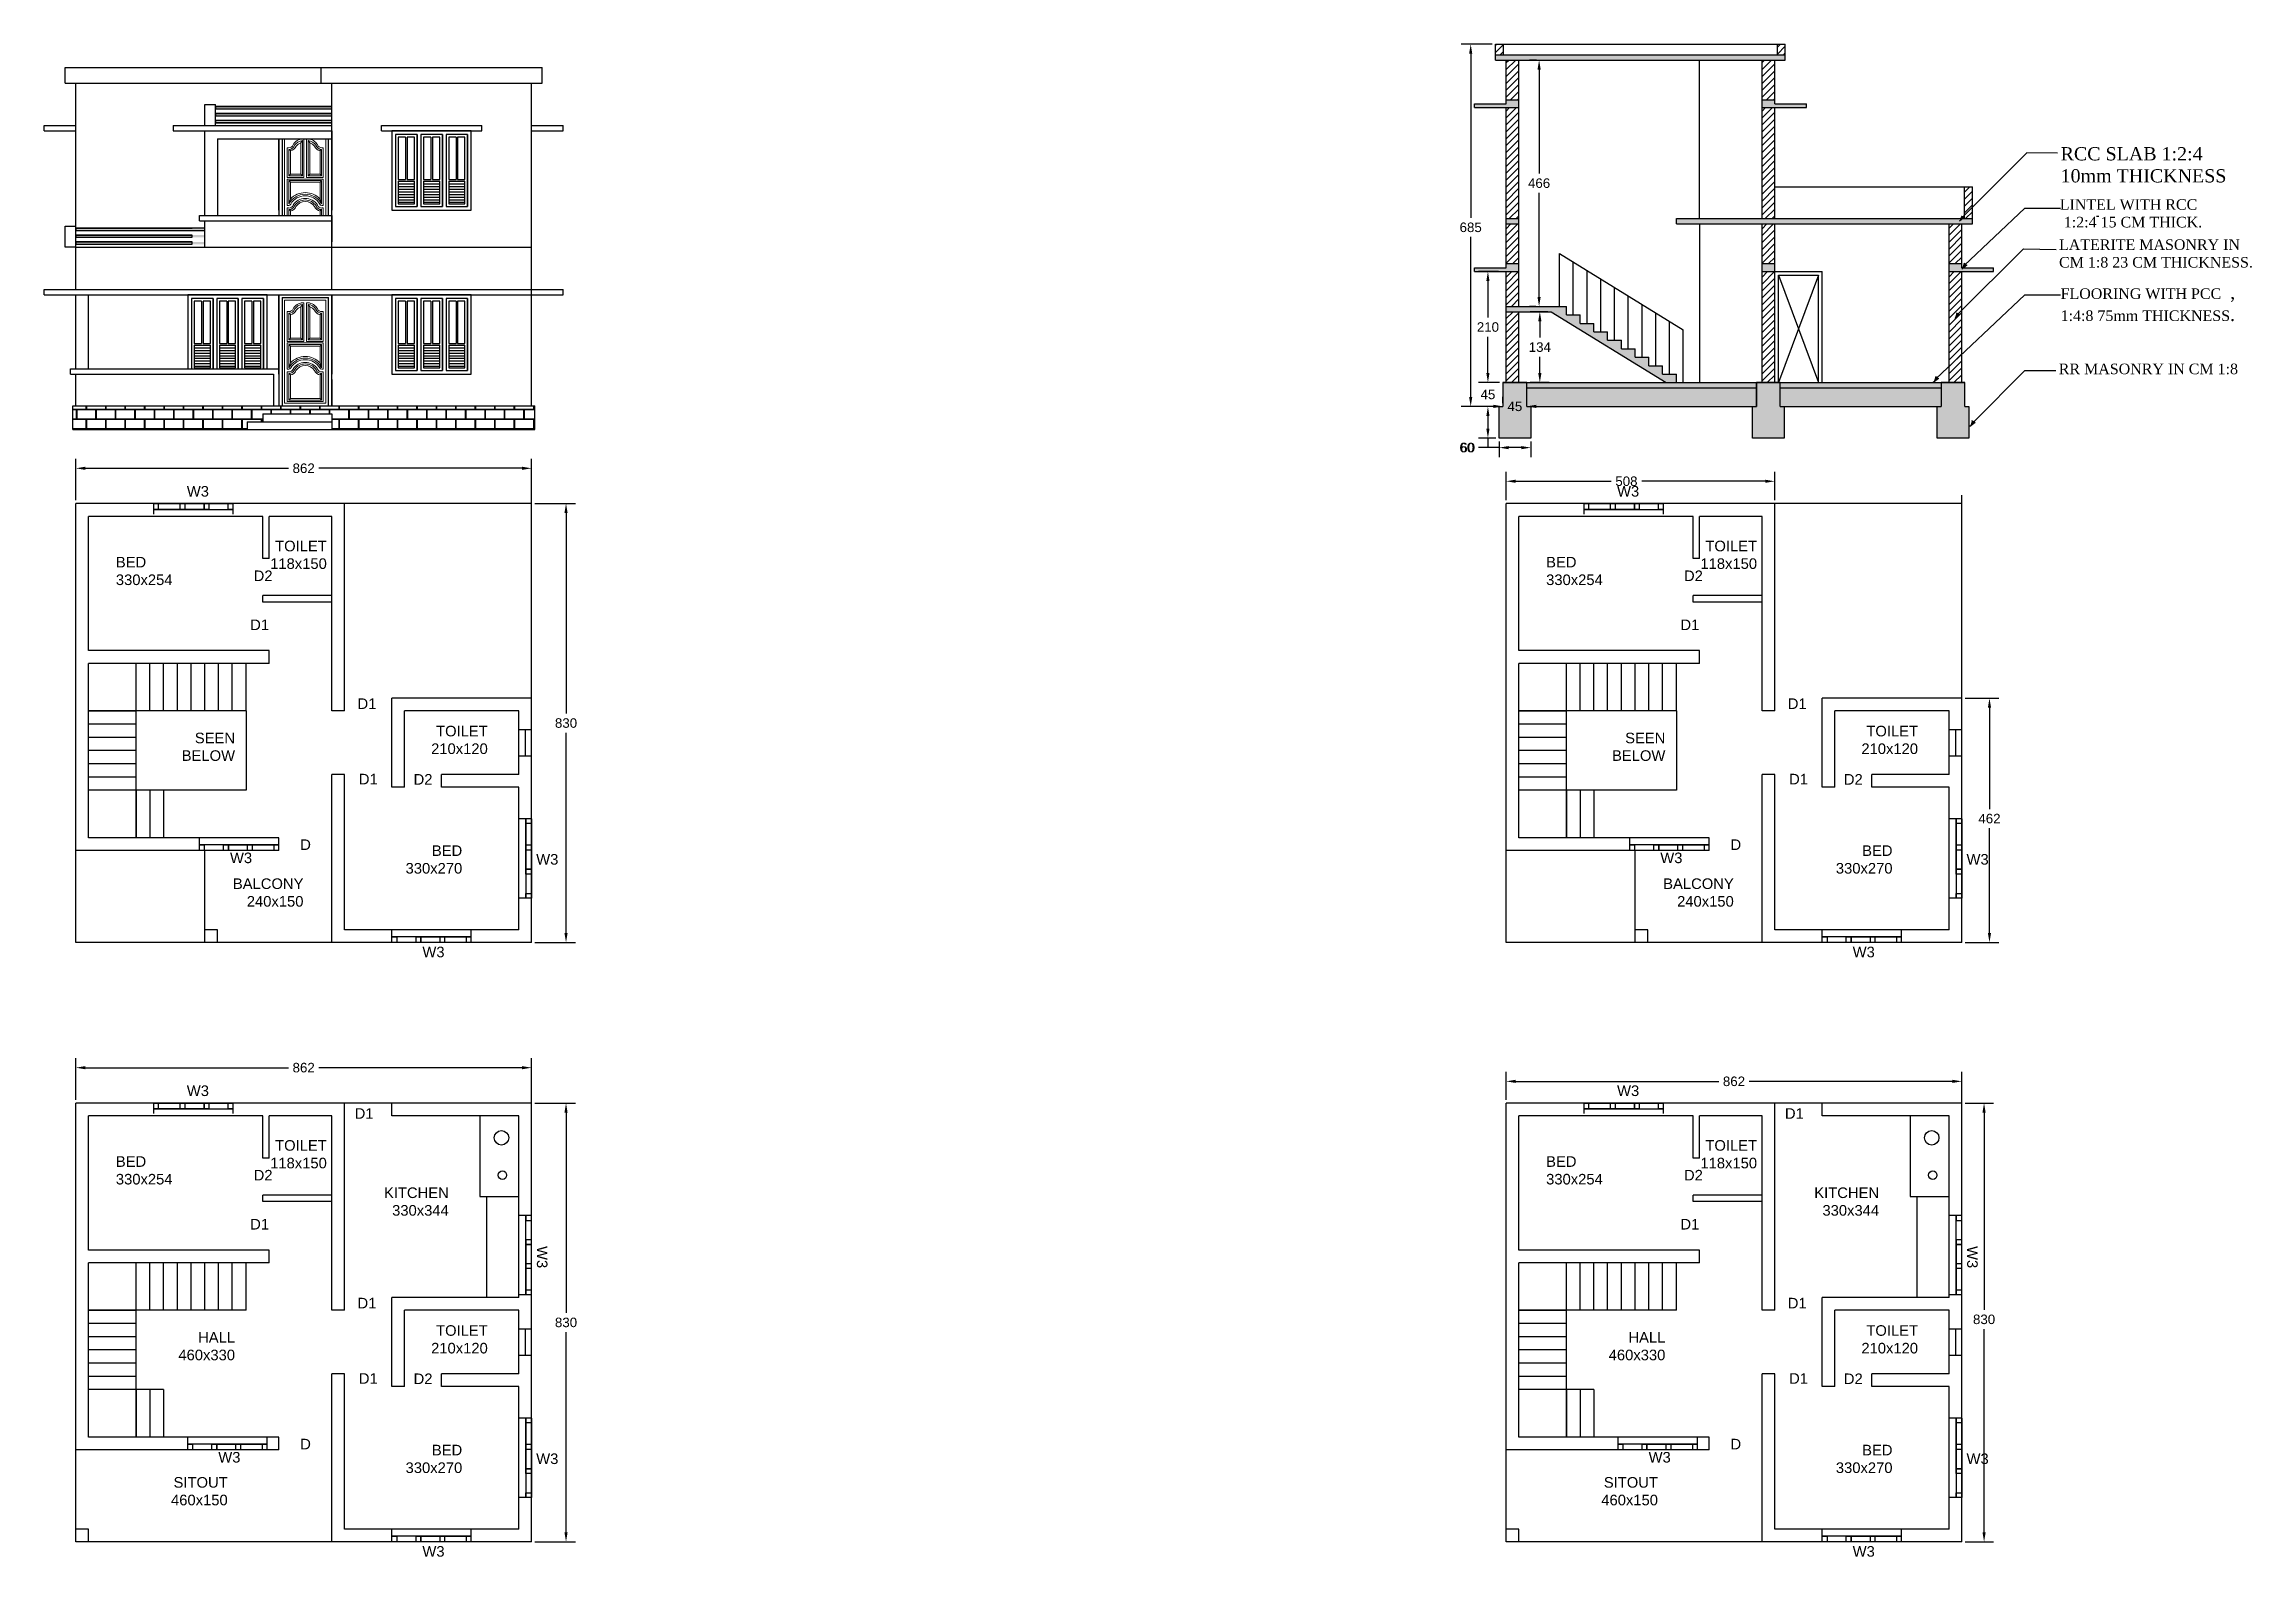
# Model space of a CAD drawing. Header units: inches. Extents: x -2903 to 3367, y -161 to 1064.
# Drawn here: x 46.05 to 87.81, y 901.14 to 929.74 of the extents above; entities that cross this region are included whole.
import ezdxf

# ---------------------------------------------------------------- set-up
doc = ezdxf.new("R2010")
doc.units = ezdxf.units.IN
doc.header["$MEASUREMENT"] = 0
doc.layers.add('--plan', color=7, linetype='Continuous')
doc.layers.add('ELEVATION', color=7, linetype='Continuous', lineweight=25)
doc.styles.add('SA', font='times.ttf')
doc.styles.get("Standard").update_dxf_attribs({"font": 'arial.ttf'})
doc.dimstyles.get("Standard").update_dxf_attribs({"dimtxt": 0.18, "dimasz": 0.18, "dimexe": 0.18, "dimexo": 0.0625, "dimgap": 0.09, "dimtad": 0, "dimtih": 1, "dimtoh": 1, "dimdec": 0, "dimlfac": 100, "dimzin": 0, "dimdsep": 46, "dimtxsty": 'Standard', "dimcen": 0.09, "dimadec": 0, "dimazin": 0, "dimtfac": 1, "dimtdec": 0, "dimtofl": 0, "dimtmove": 0, "dimatfit": 3, "dimfxl": 1, "dimtolj": 1, "dimtzin": 0, "dimarcsym": 0})

msp = doc.modelspace()

# ---------------------------------------------------------------- texts
at = {"color": 0, "insert": (84.195, 927.794), "char_height": 0.25, "attachment_point": 1, "style": 'SA'}
msp.add_mtext('RCC SLAB 1:2:4 \\P10mm THICKNESS', dxfattribs=at)
at = {"color": 0, "width": 7.33508, "attachment_point": 1, "style": 'SA'}
for s, insert, char_height in [('LINTEL WITH RCC\\P 1:2:4 15 CM THICK.', (84.179, 926.81), 0.2), ('LATERITE MASONRY IN \\PCM 1:8 23 CM THICKNESS.', (84.165, 926.051), 0.2), ('{\\H0.8x;FLOORING WITH PCC } ,\\P{\\H0.8x;1:4:8 75mm THICKNESS}.', (84.195, 925.174), 0.25), ('^I{\\H0.8x;RR MASONRY IN CM 1:8}', (83.16, 923.701), 0.25)]:
    msp.add_mtext(s, dxfattribs=dict(at, insert=insert, char_height=char_height))
at = {"char_height": 0.2, "width": 1.42076, "attachment_point": 1}
for insert in [(48.747, 921.386), (75.804, 921.386), (49.564, 914.455), (55.357, 914.427), (76.622, 914.455), (82.415, 914.427), (53.204, 912.675), (80.261, 912.675), (48.747, 910.051), (75.804, 910.051), (49.343, 903.12), (55.357, 903.092), (76.401, 903.12), (82.415, 903.092), (53.204, 901.34), (80.261, 901.34)]:
    msp.add_mtext('W3', dxfattribs=dict(at, insert=insert))
at = {"char_height": 0.2, "attachment_point": 1}
for s, width, insert in [('\\pxqr;TOILET\\P118x150', 1.58774, (49.808, 920.352)), ('\\pxqr;TOILET\\P118x150', 1.58774, (76.865, 920.352)), ('BED\\P330x254', 1.58774, (47.405, 920.047)), ('\\pxqr;D2', 1.58774, (48.781, 919.789)), ('BED\\P330x254', 1.58774, (74.462, 920.047)), ('\\pxqr;D2', 1.58774, (75.839, 919.789)), ('\\pxqr;D1', 1.58774, (48.715, 918.862)), ('\\pxqr;D1', 1.58774, (75.772, 918.862)), ('\\pxqr;D1', 1.58774, (50.746, 917.37)), ('\\pxqr;D1', 1.58774, (77.803, 917.37)), ('\\pxqr;SEEN BELOW', 1.58774, (48.072, 916.722)), ('\\pxqr;TOILET\\P210x120', 1.58774, (52.853, 916.852)), ('\\pxqr;SEEN BELOW', 1.58774, (75.13, 916.722)), ('\\pxqr;TOILET\\P210x120', 1.58774, (79.91, 916.852)), ('\\pxqr;D1', 1.58774, (50.771, 915.944)), ('\\pxqr;D2', 1.58774, (51.807, 915.939)), ('\\pxqr;D1', 1.58774, (77.828, 915.944)), ('\\pxqr;D2', 1.58774, (78.864, 915.939)), ('\\pxqr;D', 1.58774, (49.507, 914.704)), ('\\pxqr;D', 1.58774, (76.564, 914.704)), ('\\pxqr;BED\\P330x270', 1.58774, (52.37, 914.591)), ('\\pxqr;BED\\P330x270', 1.58774, (79.427, 914.591)), ('\\pxqr;BALCONY\\P240x150', 1.58774, (49.366, 913.966)), ('\\pxqr;BALCONY\\P240x150', 1.58774, (76.424, 913.966)), ('\\pxqr;D1', 1.58774, (50.692, 909.621)), ('\\pxqr;D1', 1.58774, (77.749, 909.621)), ('\\pxqr;TOILET\\P118x150', 1.58774, (49.808, 909.017)), ('\\pxqr;TOILET\\P118x150', 1.58774, (76.865, 909.017)), ('BED\\P330x254', 1.58774, (47.405, 908.712)), ('\\pxqr;D2', 1.58774, (48.781, 908.454)), ('BED\\P330x254', 1.58774, (74.462, 908.712)), ('\\pxqr;D2', 1.58774, (75.839, 908.454)), ('\\pxqr;KITCHEN\\P330x344', 1.59803, (52.105, 908.122)), ('\\pxqr;KITCHEN\\P330x344', 1.59803, (79.163, 908.122)), ('\\pxqr;D1', 1.58774, (48.715, 907.527)), ('\\pxqr;D1', 1.58774, (75.772, 907.527)), ('\\pxqr;D1', 1.58774, (50.746, 906.035)), ('\\pxqr;D1', 1.58774, (77.803, 906.035)), ('\\pxqr;TOILET\\P210x120', 1.58774, (52.853, 905.517)), ('\\pxqr;TOILET\\P210x120', 1.58774, (79.91, 905.517)), ('\\pxqr;HALL\\P460x330', 1.58774, (48.072, 905.388)), ('\\pxqr;HALL\\P460x330', 1.58774, (75.13, 905.388)), ('\\pxqr;D1', 1.58774, (50.771, 904.61)), ('\\pxqr;D1', 1.58774, (77.828, 904.61)), ('\\pxqr;D2', 1.58774, (51.807, 904.604)), ('\\pxqr;D2', 1.58774, (78.864, 904.604)), ('\\pxqr;D', 1.58774, (49.507, 903.369)), ('\\pxqr;D', 1.58774, (76.564, 903.369)), ('\\pxqr;BED\\P330x270', 1.58774, (52.37, 903.256)), ('\\pxqr;BED\\P330x270', 1.58774, (79.427, 903.256)), ('\\pxqr;SITOUT\\P460x150', 1.58774, (47.933, 902.645)), ('\\pxqr;SITOUT\\P460x150', 1.58774, (74.99, 902.645))]:
    msp.add_mtext_dynamic_manual_height_columns(s, width=width, gutter_width=1, heights=[0], dxfattribs=dict(at, insert=insert))
at = {"char_height": 0.2, "width": 1.42076, "attachment_point": 7, "rotation": 270}
for insert in [(55.367, 907.014), (82.424, 907.014)]:
    msp.add_mtext('W3', dxfattribs=dict(at, insert=insert))

# ---------------------------------------------------------------- blocks, each defined once
blk = doc.blocks.new('*D104')
at = {"color": 0, "lineweight": -2, "transparency": 16777216}
for p, q in [((46.648, 909.781), (46.648, 910.567)), ((55.268, 909.781), (55.268, 910.567)), ((46.828, 910.387), (50.67, 910.387)), ((55.088, 910.387), (51.247, 910.387))]:
    blk.add_line(p, q, dxfattribs=at)
at = {"color": 0, "transparency": 16777216}
for points in [[(46.828, 910.417), (46.828, 910.357), (46.648, 910.387)], [(55.088, 910.417), (55.088, 910.357), (55.268, 910.387)]]:
    blk.add_solid(points, dxfattribs=at)
at = {"layer": 'Defpoints', "color": 0, "transparency": 16777216}
for p in [(55.268, 910.387), (46.648, 909.719), (55.268, 909.719)]:
    blk.add_point(p, dxfattribs=at)
at = {"color": 0, "transparency": 16777216, "insert": (50.958, 910.387), "char_height": 0.18, "attachment_point": 5}
blk.add_mtext('\\A1;862', dxfattribs=at)
blk = doc.blocks.new('*D105')
at = {"color": 0, "lineweight": -2, "transparency": 16777216}
for p, q in [((55.331, 909.719), (56.101, 909.719)), ((55.921, 909.539), (55.921, 905.75)), ((55.921, 901.599), (55.921, 905.387)), ((55.331, 901.419), (56.101, 901.419))]:
    blk.add_line(p, q, dxfattribs=at)
at = {"color": 0, "transparency": 16777216}
for points in [[(55.891, 909.539), (55.951, 909.539), (55.921, 909.719)], [(55.891, 901.599), (55.951, 901.599), (55.921, 901.419)]]:
    blk.add_solid(points, dxfattribs=at)
at = {"layer": 'Defpoints', "color": 0, "transparency": 16777216}
for p in [(55.268, 909.719), (55.268, 901.419), (55.921, 901.419)]:
    blk.add_point(p, dxfattribs=at)
at = {"color": 0, "transparency": 16777216, "insert": (55.921, 905.569), "char_height": 0.18, "attachment_point": 5}
blk.add_mtext('\\A1;830', dxfattribs=at)
blk = doc.blocks.new('*D106')
at = {"color": 0, "lineweight": -2, "transparency": 16777216}
for p, q in [((46.648, 921.116), (46.648, 921.901)), ((55.268, 921.116), (55.268, 921.901)), ((46.828, 921.721), (50.67, 921.721)), ((55.088, 921.721), (51.247, 921.721))]:
    blk.add_line(p, q, dxfattribs=at)
at = {"color": 0, "transparency": 16777216}
for points in [[(46.828, 921.751), (46.828, 921.691), (46.648, 921.721)], [(55.088, 921.751), (55.088, 921.691), (55.268, 921.721)]]:
    blk.add_solid(points, dxfattribs=at)
at = {"layer": 'Defpoints', "color": 0, "transparency": 16777216}
for p in [(55.268, 921.721), (46.648, 921.053), (55.268, 921.053)]:
    blk.add_point(p, dxfattribs=at)
at = {"color": 0, "transparency": 16777216, "insert": (50.958, 921.721), "char_height": 0.18, "attachment_point": 5}
blk.add_mtext('\\A1;862', dxfattribs=at)
blk = doc.blocks.new('*D107')
at = {"color": 0, "lineweight": -2, "transparency": 16777216}
for p, q in [((55.331, 921.053), (56.101, 921.053)), ((55.921, 920.873), (55.921, 917.085)), ((55.921, 912.933), (55.921, 916.721)), ((55.331, 912.753), (56.101, 912.753))]:
    blk.add_line(p, q, dxfattribs=at)
at = {"color": 0, "transparency": 16777216}
for points in [[(55.891, 920.873), (55.951, 920.873), (55.921, 921.053)], [(55.891, 912.933), (55.951, 912.933), (55.921, 912.753)]]:
    blk.add_solid(points, dxfattribs=at)
at = {"layer": 'Defpoints', "color": 0, "transparency": 16777216}
for p in [(55.268, 921.053), (55.268, 912.753), (55.921, 912.753)]:
    blk.add_point(p, dxfattribs=at)
at = {"color": 0, "transparency": 16777216, "insert": (55.921, 916.903), "char_height": 0.18, "attachment_point": 5}
blk.add_mtext('\\A1;830', dxfattribs=at)
blk = doc.blocks.new('*D132')
at = {"color": 0, "lineweight": -2, "transparency": 16777216}
for p, q in [((73.706, 909.781), (73.706, 910.308)), ((73.886, 910.128), (77.728, 910.128)), ((82.146, 910.128), (78.304, 910.128)), ((82.326, 909.781), (82.326, 910.308))]:
    blk.add_line(p, q, dxfattribs=at)
at = {"color": 0, "transparency": 16777216}
for points in [[(73.886, 910.158), (73.886, 910.098), (73.706, 910.128)], [(82.146, 910.158), (82.146, 910.098), (82.326, 910.128)]]:
    blk.add_solid(points, dxfattribs=at)
at = {"layer": 'Defpoints', "color": 0, "transparency": 16777216}
for p in [(82.326, 910.128), (73.706, 909.719), (82.326, 909.719)]:
    blk.add_point(p, dxfattribs=at)
at = {"color": 0, "transparency": 16777216, "insert": (78.016, 910.128), "char_height": 0.18, "attachment_point": 5}
blk.add_mtext('\\A1;862', dxfattribs=at)
blk = doc.blocks.new('*D133')
at = {"color": 0, "lineweight": -2, "transparency": 16777216}
for p, q in [((82.388, 909.719), (82.927, 909.719)), ((82.747, 909.539), (82.747, 905.809)), ((82.747, 901.599), (82.747, 905.445)), ((82.388, 901.419), (82.927, 901.419))]:
    blk.add_line(p, q, dxfattribs=at)
at = {"color": 0, "transparency": 16777216}
for points in [[(82.717, 909.539), (82.777, 909.539), (82.747, 909.719)], [(82.717, 901.599), (82.777, 901.599), (82.747, 901.419)]]:
    blk.add_solid(points, dxfattribs=at)
at = {"layer": 'Defpoints', "color": 0, "transparency": 16777216}
for p in [(82.326, 909.719), (82.326, 901.419), (82.747, 901.419)]:
    blk.add_point(p, dxfattribs=at)
at = {"color": 0, "transparency": 16777216, "insert": (82.747, 905.627), "char_height": 0.18, "attachment_point": 5}
blk.add_mtext('\\A1;830', dxfattribs=at)
blk = doc.blocks.new('*D134')
at = {"color": 0, "lineweight": -2, "transparency": 16777216}
for p, q in [((73.706, 921.116), (73.706, 921.656)), ((73.886, 921.476), (75.692, 921.476)), ((78.606, 921.476), (76.27, 921.476)), ((78.786, 921.116), (78.786, 921.656))]:
    blk.add_line(p, q, dxfattribs=at)
at = {"color": 0, "transparency": 16777216}
for points in [[(73.886, 921.506), (73.886, 921.446), (73.706, 921.476)], [(78.606, 921.506), (78.606, 921.446), (78.786, 921.476)]]:
    blk.add_solid(points, dxfattribs=at)
at = {"layer": 'Defpoints', "color": 0, "transparency": 16777216}
for p in [(78.786, 921.476), (73.706, 921.053), (78.786, 921.053)]:
    blk.add_point(p, dxfattribs=at)
at = {"color": 0, "transparency": 16777216, "insert": (75.981, 921.476), "char_height": 0.18, "attachment_point": 5}
blk.add_mtext('\\A1;508', dxfattribs=at)
blk = doc.blocks.new('*D135')
at = {"color": 0, "lineweight": -2, "transparency": 16777216}
for p, q in [((82.388, 917.373), (83.029, 917.373)), ((82.849, 917.193), (82.849, 915.278)), ((82.849, 912.933), (82.849, 914.914)), ((82.388, 912.753), (83.029, 912.753))]:
    blk.add_line(p, q, dxfattribs=at)
at = {"color": 0, "transparency": 16777216}
for points in [[(82.819, 917.193), (82.879, 917.193), (82.849, 917.373)], [(82.819, 912.933), (82.879, 912.933), (82.849, 912.753)]]:
    blk.add_solid(points, dxfattribs=at)
at = {"layer": 'Defpoints', "color": 0, "transparency": 16777216}
for p in [(82.326, 917.373), (82.326, 912.753), (82.849, 912.753)]:
    blk.add_point(p, dxfattribs=at)
at = {"color": 0, "transparency": 16777216, "insert": (82.849, 915.096), "char_height": 0.18, "attachment_point": 5}
blk.add_mtext('\\A1;462', dxfattribs=at)
blk = doc.blocks.new('*D136')
at = {"color": 0, "lineweight": -2, "transparency": 16777216}
for p, q in [((73.361, 923.522), (73.361, 923.702)), ((73.583, 923.342), (73.181, 923.342)), ((73.583, 922.892), (73.181, 922.892)), ((73.361, 922.712), (73.361, 922.532))]:
    blk.add_line(p, q, dxfattribs=at)
at = {"color": 0, "transparency": 16777216}
for points in [[(73.331, 923.522), (73.391, 923.522), (73.361, 923.342)], [(73.331, 922.712), (73.391, 922.712), (73.361, 922.892)]]:
    blk.add_solid(points, dxfattribs=at)
at = {"layer": 'Defpoints', "color": 0, "transparency": 16777216}
for p in [(73.646, 923.342), (73.361, 922.892), (73.646, 922.892)]:
    blk.add_point(p, dxfattribs=at)
at = {"color": 0, "transparency": 16777216, "insert": (73.361, 923.117), "char_height": 0.18, "attachment_point": 5}
blk.add_mtext('\\A1;45', dxfattribs=at)
blk = doc.blocks.new('*D137')
at = {"color": 0, "lineweight": -2, "transparency": 16777216}
for p, q in [((73.508, 922.892), (73.181, 922.892)), ((73.361, 922.712), (73.361, 922.472)), ((73.508, 922.292), (73.181, 922.292)), ((73.361, 922.292), (73.361, 922.112)), ((73.361, 922.112), (73.181, 922.112))]:
    blk.add_line(p, q, dxfattribs=at)
at = {"color": 0, "transparency": 16777216}
for points in [[(73.331, 922.712), (73.391, 922.712), (73.361, 922.892)], [(73.331, 922.472), (73.391, 922.472), (73.361, 922.292)]]:
    blk.add_solid(points, dxfattribs=at)
at = {"layer": 'Defpoints', "color": 0, "transparency": 16777216}
for p in [(73.571, 922.892), (73.361, 922.292), (73.571, 922.292)]:
    blk.add_point(p, dxfattribs=at)
at = {"color": 0, "transparency": 16777216, "insert": (72.962, 922.112), "char_height": 0.18, "attachment_point": 5}
blk.add_mtext('\\A1;60', dxfattribs=at)
blk = doc.blocks.new('*D138')
at = {"color": 0, "lineweight": -2, "transparency": 16777216}
for p, q in [((73.571, 922.229), (73.571, 921.932)), ((74.171, 922.229), (74.171, 921.932)), ((73.571, 922.112), (73.197, 922.112)), ((73.991, 922.112), (73.751, 922.112))]:
    blk.add_line(p, q, dxfattribs=at)
at = {"color": 0, "transparency": 16777216}
for points in [[(73.751, 922.142), (73.751, 922.082), (73.571, 922.112)], [(73.991, 922.142), (73.991, 922.082), (74.171, 922.112)]]:
    blk.add_solid(points, dxfattribs=at)
at = {"layer": 'Defpoints', "color": 0, "transparency": 16777216}
for p in [(73.571, 922.292), (74.171, 922.292), (73.571, 922.112)]:
    blk.add_point(p, dxfattribs=at)
at = {"color": 0, "transparency": 16777216, "insert": (72.978, 922.112), "char_height": 0.18, "attachment_point": 5}
blk.add_mtext('\\A1;60', dxfattribs=at)
blk = doc.blocks.new('*D139')
at = {"color": 0, "lineweight": -2, "transparency": 16777216}
for p, q in [((73.646, 922.954), (73.646, 923.072)), ((74.096, 922.954), (74.096, 923.072)), ((73.466, 922.892), (73.286, 922.892)), ((74.276, 922.892), (74.456, 922.892))]:
    blk.add_line(p, q, dxfattribs=at)
at = {"color": 0, "transparency": 16777216}
for points in [[(73.466, 922.922), (73.466, 922.862), (73.646, 922.892)], [(74.276, 922.922), (74.276, 922.862), (74.096, 922.892)]]:
    blk.add_solid(points, dxfattribs=at)
at = {"layer": 'Defpoints', "color": 0, "transparency": 16777216}
for p in [(73.646, 922.892), (73.646, 922.892), (74.096, 922.892)]:
    blk.add_point(p, dxfattribs=at)
at = {"color": 0, "transparency": 16777216, "insert": (73.871, 922.892), "char_height": 0.18, "attachment_point": 5}
blk.add_mtext('\\A1;45', dxfattribs=at)
blk = doc.blocks.new('*D140')
at = {"color": 0, "lineweight": -2, "transparency": 16777216}
for p, q in [((73.56, 925.442), (73.181, 925.442)), ((73.361, 925.262), (73.361, 924.574)), ((73.361, 923.522), (73.361, 924.21)), ((73.583, 923.342), (73.181, 923.342))]:
    blk.add_line(p, q, dxfattribs=at)
at = {"color": 0, "transparency": 16777216}
for points in [[(73.331, 925.262), (73.391, 925.262), (73.361, 925.442)], [(73.331, 923.522), (73.391, 923.522), (73.361, 923.342)]]:
    blk.add_solid(points, dxfattribs=at)
at = {"layer": 'Defpoints', "color": 0, "transparency": 16777216}
for p in [(73.361, 925.442), (73.623, 925.442), (73.646, 923.342)]:
    blk.add_point(p, dxfattribs=at)
at = {"color": 0, "transparency": 16777216, "insert": (73.361, 924.392), "char_height": 0.18, "attachment_point": 5}
blk.add_mtext('\\A1;210', dxfattribs=at)
blk = doc.blocks.new('*D141')
at = {"color": 0, "lineweight": -2, "transparency": 16777216}
for p, q in [((73.443, 929.742), (72.855, 929.742)), ((73.035, 929.562), (73.035, 926.459)), ((73.035, 923.072), (73.035, 926.096)), ((73.583, 922.892), (72.855, 922.892))]:
    blk.add_line(p, q, dxfattribs=at)
at = {"color": 0, "transparency": 16777216}
for points in [[(73.005, 929.562), (73.065, 929.562), (73.035, 929.742)], [(73.005, 923.072), (73.065, 923.072), (73.035, 922.892)]]:
    blk.add_solid(points, dxfattribs=at)
at = {"layer": 'Defpoints', "color": 0, "transparency": 16777216}
for p in [(73.035, 929.742), (73.506, 929.742), (73.646, 922.892)]:
    blk.add_point(p, dxfattribs=at)
at = {"color": 0, "transparency": 16777216, "insert": (73.035, 926.277), "char_height": 0.18, "attachment_point": 5}
blk.add_mtext('\\A1;685', dxfattribs=at)
blk = doc.blocks.new('*D142')
at = {"color": 0, "lineweight": -2, "transparency": 16777216}
for p, q in [((74.495, 924.682), (74.163, 924.682)), ((74.343, 924.502), (74.343, 924.194)), ((74.343, 923.522), (74.343, 923.83)), ((74.517, 923.342), (74.163, 923.342))]:
    blk.add_line(p, q, dxfattribs=at)
at = {"color": 0, "transparency": 16777216}
for points in [[(74.313, 924.502), (74.373, 924.502), (74.343, 924.682)], [(74.313, 923.522), (74.373, 923.522), (74.343, 923.342)]]:
    blk.add_solid(points, dxfattribs=at)
at = {"layer": 'Defpoints', "color": 0, "transparency": 16777216}
for p in [(74.557, 924.682), (74.343, 923.342), (74.58, 923.342)]:
    blk.add_point(p, dxfattribs=at)
at = {"color": 0, "transparency": 16777216, "insert": (74.343, 924.012), "char_height": 0.18, "attachment_point": 5}
blk.add_mtext('\\A1;134', dxfattribs=at)
blk = doc.blocks.new('*D143')
at = {"color": 0, "lineweight": -2, "transparency": 16777216}
for p, q in [((74.277, 929.442), (74.149, 929.442)), ((74.329, 929.262), (74.329, 927.294)), ((74.329, 924.962), (74.329, 926.93)), ((74.266, 924.782), (74.149, 924.782))]:
    blk.add_line(p, q, dxfattribs=at)
at = {"color": 0, "transparency": 16777216}
for points in [[(74.299, 929.262), (74.359, 929.262), (74.329, 929.442)], [(74.299, 924.962), (74.359, 924.962), (74.329, 924.782)]]:
    blk.add_solid(points, dxfattribs=at)
at = {"layer": 'Defpoints', "color": 0, "transparency": 16777216}
for p in [(74.329, 929.442), (74.34, 929.442), (74.329, 924.782)]:
    blk.add_point(p, dxfattribs=at)
at = {"color": 0, "transparency": 16777216, "insert": (74.329, 927.112), "char_height": 0.18, "attachment_point": 5}
blk.add_mtext('\\A1;466', dxfattribs=at)

# ---------------------------------------------------------------- dimensions: what is measured, and where the dimension line sits
for base, p1, p2, picture, middle in [((73.035, 929.742), (73.646, 922.892), (73.506, 929.742), '*D141', (73.035, 926.277)), ((82.849, 912.753), (82.326, 917.373), (82.326, 912.753), '*D135', (82.849, 915.096)), ((82.747, 901.419), (82.326, 909.719), (82.326, 901.419), '*D133', (82.747, 905.627))]:
    dim = msp.add_linear_dim(base=base, p1=p1, p2=p2, angle=90, dimstyle='Standard')
    dim.commit()
    dim.dimension.update_dxf_attribs({"geometry": picture, "text_midpoint": middle, "dimtype": 160})
for base, p1, p2, picture, middle in [((74.329, 929.442), (74.329, 924.782), (74.34, 929.442), '*D143', (74.329, 927.112)), ((73.361, 925.442), (73.646, 923.342), (73.623, 925.442), '*D140', (73.361, 924.392)), ((74.343, 923.342), (74.557, 924.682), (74.58, 923.342), '*D142', (74.343, 924.012)), ((73.361, 922.892), (73.646, 923.342), (73.646, 922.892), '*D136', (73.361, 923.117)), ((73.361, 922.292), (73.571, 922.892), (73.571, 922.292), '*D137', (72.962, 922.112)), ((55.921, 912.753), (55.268, 921.053), (55.268, 912.753), '*D107', (55.921, 916.903)), ((55.921, 901.419), (55.268, 909.719), (55.268, 901.419), '*D105', (55.921, 905.569))]:
    dim = msp.add_linear_dim(base=base, p1=p1, p2=p2, angle=90, dimstyle='Standard')
    dim.commit()
    dim.dimension.update_dxf_attribs({"geometry": picture, "text_midpoint": middle})
for base, p1, p2, picture, middle in [((73.646, 922.892), (74.096, 922.892), (73.646, 922.892), '*D139', (73.871, 922.892)), ((55.268, 921.721), (46.648, 921.053), (55.268, 921.053), '*D106', (50.958, 921.721)), ((55.268, 910.387), (46.648, 909.719), (55.268, 909.719), '*D104', (50.958, 910.387))]:
    dim = msp.add_linear_dim(base=base, p1=p1, p2=p2, dimstyle='Standard')
    dim.commit()
    dim.dimension.update_dxf_attribs({"geometry": picture, "text_midpoint": middle})
for base, p1, p2, picture, middle in [((73.571, 922.112), (74.171, 922.292), (73.571, 922.292), '*D138', (72.978, 922.112)), ((78.786, 921.476), (73.706, 921.053), (78.786, 921.053), '*D134', (75.981, 921.476)), ((82.326, 910.128), (73.706, 909.719), (82.326, 909.719), '*D132', (78.016, 910.128))]:
    dim = msp.add_linear_dim(base=base, p1=p1, p2=p2, dimstyle='Standard')
    dim.commit()
    dim.dimension.update_dxf_attribs({"geometry": picture, "text_midpoint": middle, "dimtype": 160})

# ---------------------------------------------------------------- hatches: boundary and pattern name
h = msp.add_hatch()
h.set_pattern_fill('ANSI31', color=256, scale=0.74)
h.set_pattern_definition([(45, (-211.66632, -78.86238), (-0.065407377, 0.065407377), [])])
h.paths.add_polyline_path([(73.946, 929.442), (73.706, 929.442), (73.706, 928.692), (73.946, 928.692)])
h.paths.add_polyline_path([(73.946, 928.542), (73.706, 928.542), (73.706, 926.442), (73.946, 926.442)])
h.paths.add_polyline_path([(78.786, 929.442), (78.546, 929.442), (78.546, 928.692), (78.786, 928.692)])
h.paths.add_polyline_path([(78.786, 928.542), (78.546, 928.542), (78.546, 926.442), (78.786, 926.442)])
h.paths.add_polyline_path([(78.986, 929.742), (78.836, 929.742), (78.836, 929.542), (78.986, 929.542)])
h.paths.add_polyline_path([(73.656, 929.742), (73.506, 929.742), (73.506, 929.542), (73.656, 929.542)])
h.paths.add_polyline_path([(73.946, 926.342), (73.706, 926.342), (73.706, 925.592), (73.946, 925.592)])
h.paths.add_polyline_path([(73.946, 925.442), (73.706, 925.442), (73.706, 924.782), (73.946, 924.782)])
h.paths.add_polyline_path([(73.946, 924.682), (73.706, 924.682), (73.706, 923.342), (73.946, 923.342)])
h.paths.add_polyline_path([(78.786, 926.342), (78.546, 926.342), (78.546, 925.592), (78.786, 925.592)])
h.paths.add_polyline_path([(78.786, 925.442), (78.546, 925.442), (78.546, 923.342), (78.786, 923.342)])
h.paths.add_polyline_path([(82.326, 926.342), (82.086, 926.342), (82.086, 925.592), (82.326, 925.592)])
h.paths.add_polyline_path([(82.326, 925.442), (82.086, 925.442), (82.086, 923.342), (82.326, 923.342)])
h.paths.add_polyline_path([(82.526, 927.042), (82.376, 927.042), (82.376, 926.442), (82.526, 926.442)])
h = msp.add_hatch()
h.set_pattern_fill('AR-CONC', color=256, scale=0.056)
h.set_pattern_definition([(50, (-211.66632, -78.86238), (0.4016657, -0.0351412), [0.042, -0.462]), (355, (-211.6663, -78.8624), (-0.07770075, 0.4212276), [0.0336, -0.3696]), (100.451444, (-211.63285, -78.8653), (0.32396495, 0.3860864), [0.0356945, -0.39263958]), (46.1842, (-211.6663, -78.7504), (0.59765515, -0.0926908), [0.063, -0.693]), (96.635635, (-211.6165, -78.7581), (0.5234107, 0.54550642), [0.0535418, -0.5889597]), (351.184164, (-211.6663, -78.7504), (0.5234107, 0.5455064), [0.0504, -0.5544]), (21, (-211.61032, -78.77838), (0.33426795, -0.22546658), [0.042, -0.462]), (326, (-211.6103, -78.7784), (0.13625659, 0.40608403), [0.0336, -0.3696]), (71.451445, (-211.58246, -78.79717), (0.47052453, 0.18061745), [0.0356945, -0.39263958]), (37.5, (-211.66632, -78.86238), (0.006809519, 0.186420558), [0, -0.36512, 0, -0.3752, 0, -0.371]), (7.5, (-211.66632, -78.86238), (0.14731894, 0.22087056), [0, -0.21392, 0, -0.35672, 0, -0.1414]), (327.5, (-211.7912, -78.86238), (0.298940564, -0.012630728), [0, -0.14, 0, -0.4368, 0, -0.5796]), (317.5, (-211.8472, -78.86238), (0.326584255, 0.05605879), [0, -0.182, 0, -0.29008, 0, -0.4116])])
h.paths.add_polyline_path([(75.626, 924.302), (75.366, 924.302), (75.366, 924.462), (75.106, 924.462), (75.106, 924.622), (74.846, 924.622), (74.846, 924.782), (73.706, 924.782), (73.706, 924.682), (74.557, 924.682), (76.735, 923.342), (76.926, 923.342), (76.926, 923.502), (76.666, 923.502), (76.666, 923.662), (76.406, 923.662), (76.406, 923.822), (76.146, 923.822), (76.146, 923.982), (75.886, 923.982), (75.886, 924.142), (75.626, 924.142)])
h.paths.add_polyline_path([(78.441, 923.342), (74.096, 923.342), (74.096, 923.242), (78.441, 923.242)])
h.paths.add_polyline_path([(81.936, 923.342), (78.891, 923.342), (78.891, 923.242), (81.936, 923.242)])
h.paths.add_polyline_path([(82.926, 925.512), (82.326, 925.512), (82.326, 925.592), (82.086, 925.592), (82.086, 925.442), (82.926, 925.442)])
h.paths.add_polyline_path([(78.786, 925.592), (78.546, 925.592), (78.546, 925.442), (78.786, 925.442)])
h.paths.add_polyline_path([(73.946, 925.592), (73.706, 925.592), (73.706, 925.512), (73.106, 925.512), (73.106, 925.442), (73.946, 925.442)])
h.paths.add_polyline_path([(73.946, 926.442), (73.706, 926.442), (73.706, 926.342), (73.946, 926.342)])
h.paths.add_polyline_path([(78.786, 926.442), (78.546, 926.442), (78.546, 926.342), (78.786, 926.342)])
h.paths.add_polyline_path([(78.546, 926.442), (76.926, 926.442), (76.926, 926.342), (78.546, 926.342)])
h.paths.add_polyline_path([(82.526, 926.442), (78.786, 926.442), (78.786, 926.342), (82.526, 926.342)])
h.paths.add_polyline_path([(79.386, 928.612), (78.786, 928.612), (78.786, 928.692), (78.546, 928.692), (78.546, 928.542), (79.386, 928.542)])
h.paths.add_polyline_path([(73.946, 928.692), (73.706, 928.692), (73.706, 928.612), (73.106, 928.612), (73.106, 928.542), (73.946, 928.542)])
h.paths.add_polyline_path([(78.986, 929.542), (73.506, 929.542), (73.506, 929.442), (78.986, 929.442)])
h = msp.add_hatch()
h.set_pattern_fill('ANSI32', color=256, scale=0.35, angle=135)
h.set_pattern_definition([(180, (-211.66969, -78.82347), (-1e-17, -0.13125), []), (180, (-211.71344, -78.77972), (-1e-17, -0.13125), [])])
h.paths.add_polyline_path([(49.288, 928.602), (49.288, 928.241), (51.485, 928.241), (51.488, 928.639), (49.285, 928.641), (49.285, 928.602)])
h = msp.add_hatch(color=256)
h.dxf.hatch_style = 1
h.paths.add_polyline_path([(51.488, 928.564), (49.288, 928.564), (49.288, 928.52), (51.488, 928.52)])
h.paths.add_polyline_path([(51.488, 928.433), (49.288, 928.433), (49.288, 928.389), (51.488, 928.389)])
h.paths.add_polyline_path([(51.488, 928.301), (49.288, 928.301), (49.288, 928.257), (51.488, 928.257)])
h = msp.add_hatch()
h.set_pattern_fill('ANSI32', color=256, scale=0.35, angle=135)
h.set_pattern_definition([(180, (-214.30969, -81.12347), (-1e-17, -0.13125), []), (180, (-214.35344, -81.07972), (-1e-17, -0.13125), [])])
h.paths.add_polyline_path([(46.648, 926.302), (46.648, 925.941), (48.845, 925.941), (48.848, 926.339), (46.645, 926.341), (46.645, 926.302)])
at = {"ltscale": 0.1}
for points in [[(82.35, 926.484), (82.318, 926.501), (82.279, 926.393)], [(82.379, 926.468), (82.35, 926.484), (82.279, 926.393)], [(82.394, 925.576), (82.362, 925.594), (82.323, 925.485)], [(82.423, 925.561), (82.394, 925.576), (82.323, 925.485)], [(82.258, 924.64), (82.226, 924.657), (82.187, 924.549)], [(82.287, 924.624), (82.258, 924.64), (82.187, 924.549)], [(81.857, 923.433), (81.825, 923.45), (81.786, 923.341)], [(81.886, 923.417), (81.857, 923.433), (81.786, 923.341)], [(82.55, 922.601), (82.518, 922.619), (82.479, 922.51)], [(82.579, 922.586), (82.55, 922.601), (82.479, 922.51)]]:
    msp.add_hatch(color=256, dxfattribs=at).paths.add_polyline_path(points)
h = msp.add_hatch(color=256)
h.dxf.hatch_style = 1
h.paths.add_polyline_path([(49.088, 926.264), (46.648, 926.264), (46.648, 926.22), (49.088, 926.221)])
h.paths.add_polyline_path([(49.088, 926.133), (46.648, 926.133), (46.648, 926.089), (49.088, 926.089)])
h.paths.add_polyline_path([(49.088, 926.001), (46.648, 926.001), (46.648, 925.957), (49.088, 925.957)])
h = msp.add_hatch()
h.set_pattern_fill('GRAVEL', color=256, scale=0.52)
h.set_pattern_definition([(228.0127875, (-211.291918, -78.342382), (-4.16, -4.68), [0.06995872, -6.92592578]), (184.9697407, (-211.338718, -78.394382), (6.24, 0.52), [0.12005136, -11.88508088]), (132.510447, (-211.458318, -78.404782), (5.2, -5.72), [0.08464976, -8.38033695]), (267.273689, (-211.661118, -78.534782), (0.52, 10.4), [0.10932376, -10.82305018]), (292.8336542, (-211.666318, -78.643982), (-2.6, 6.24), [0.1072006, -10.61287403]), (357.273689, (-211.624718, -78.742782), (-10.4, 0.52), [0.10932376, -10.82305018]), (37.6942405, (-211.515518, -78.747982), (-6.76, -5.2), [0.14457508, -14.31292125]), (72.2553284, (-211.401118, -78.659582), (3.64, 11.44), [0.13649376, -13.51288718]), (121.4295656, (-211.359518, -78.529582), (-4.16, 6.76), [0.109694, -10.85971802]), (175.2363583, (-211.416718, -78.435982), (5.72, -0.52), [0.12523264, -6.13639654]), (222.3974378, (-211.541518, -78.425582), (-6.24, -5.72), [0.16195296, -16.033355]), (138.814075, (-211.14632, -78.53998), (-3.64, 3.12), [0.05527652, -5.4723993]), (171.4692344, (-211.187918, -78.503582), (6.76, -1.04), [0.10516324, -10.41118594]), (225, (-211.2919, -78.488), (-6e-17, -0.52), [0.07353892, -0.66185213]), (203.1985905, (-211.32832, -78.42558), (2.6, 1.04), [0.03960216, -3.92059986]), (291.80141, (-211.36472, -78.44118), (-0.52, 1.56), [0.05600556, -2.74428014]), (30.963757, (-211.34392, -78.49318), (1.56, 1.04), [0.09096308, -2.9411319]), (161.565051, (-211.26592, -78.44638), (1.04, -0.52), [0.06577532, -1.57860906]), (16.3895403, (-211.666318, -78.441182), (5.2, 1.56), [0.092144, -9.12227948]), (70.346176, (-211.577918, -78.415182), (-2.08, -5.72), [0.07730372, -7.65305203]), (293.1985905, (-211.26592, -78.34238), (-1.04, 2.6), [0.0792038, -3.88099822]), (343.6104597, (-211.234718, -78.415182), (-5.2, 1.56), [0.092144, -9.12227948]), (339.443955, (-211.66632, -78.76358), (-2.6, 1.04), [0.0888576, -4.35402435]), (294.7751406, (-211.583118, -78.794782), (-2.6, 5.72), [0.07445256, -7.3708144]), (66.8014095, (-211.26072, -78.86238), (1.04, 2.6), [0.0792038, -3.88099822]), (17.3540246, (-211.229518, -78.789582), (-6.76, -2.08), [0.08716812, -8.62962028]), (69.443955, (-211.51552, -78.86238), (-1.04, -2.6), [0.0444288, -4.39845315]), (101.309932, (-211.29192, -78.86238), (-0.52, 2.08), [0.0265148, -2.62497535]), (165.963757, (-211.29712, -78.83638), (1.56, -0.52), [0.1072006, -2.03681433]), (186.009006, (-211.401118, -78.810382), (5.2, 0.52), [0.099346, -9.83524005]), (303.690068, (-211.34392, -78.53998), (-0.52, 1.04), [0.07499544, -1.79989122]), (353.1572266, (-211.302318, -78.602382), (8.84, -1.04), [0.13093288, -12.96233256]), (60.945396, (-211.17232, -78.61798), (-2.08, -3.64), [0.05353712, -5.30019055]), (90, (-211.1463, -78.5712), (-0.52, 0.52), [0.0312, -0.4888]), (120.256437, (-211.411518, -78.794782), (2.08, -3.64), [0.07224048, -7.1518304]), (48.0127875, (-211.447918, -78.732382), (4.16, 4.68), [0.13991744, -6.85596706]), (0, (-211.3543, -78.6284), (0.52, 0.52), [0.1352, -0.3848]), (325.3048465, (-211.219118, -78.628382), (5.2, -3.64), [0.08221928, -8.13970264]), (254.054604, (-211.15152, -78.67518), (-0.52, -2.08), [0.07571304, -3.7099441]), (207.6459754, (-211.172318, -78.747982), (-9.88, -5.2), [0.1232738, -12.20412657]), (175.4260787, (-211.281518, -78.805182), (-6.76, 0.52), [0.13041548, -12.91111817])])
h.paths.add_polyline_path([(74.096, 923.342), (73.646, 923.342), (73.646, 922.892), (73.571, 922.892), (73.571, 922.292), (74.171, 922.292), (74.171, 922.892), (74.096, 922.892)])
h.paths.add_polyline_path([(78.966, 922.892), (78.891, 922.892), (78.891, 923.342), (78.441, 923.342), (78.441, 922.892), (78.366, 922.892), (78.366, 922.292), (78.966, 922.292)])
h.paths.add_polyline_path([(82.461, 922.892), (82.386, 922.892), (82.386, 923.342), (81.936, 923.342), (81.936, 922.892), (81.861, 922.892), (81.861, 922.292), (82.461, 922.292)])
h = msp.add_hatch()
h.set_pattern_fill('AR-SAND', color=256, scale=0.083)
h.set_pattern_definition([(37.5, (-211.66632, -78.86238), (-0.005228449, 0.159926373), [0, -0.12616, 0, -0.1411, 0, -0.134875]), (7.5, (-211.66632, -78.86238), (0.146891467, 0.234238123), [0, -0.06806, 0, -0.11371, 0, -0.043575]), (327.5, (-211.76841, -78.86238), (0.258473775, 0.000469701), [0, -0.0415, 0, -0.1494, 0, -0.19505]), (317.5, (-211.7684, -78.86238), (0.24950851, 0.07284707), [0, -0.02075, 0, -0.09794, 0, -0.11205])])
h.paths.add_polyline_path([(78.441, 923.242), (74.096, 923.242), (74.096, 922.892), (74.171, 922.892), (78.441, 922.892)])
h.paths.add_polyline_path([(81.936, 923.242), (78.891, 923.242), (78.891, 922.892), (78.966, 922.892), (81.936, 922.892)])
h = msp.add_hatch()
h.set_pattern_fill('AR-B816C', color=256, scale=0.023)
h.set_pattern_definition([(0, (-211.66632, -78.86238), (0.184, 0.184), [0.359375, -0.008625]), (0, (-211.85032, -78.85376), (0.184, 0.184), [0.359375, -0.008625]), (90, (-211.66632, -78.86238), (-0.184, 0.184), [-0.192625, 0.175375]), (90, (-211.67494, -78.86238), (-0.184, 0.184), [-0.192625, 0.175375])])
h.paths.add_polyline_path([(55.328, 922.902), (51.488, 922.902), (51.488, 922.452), (55.328, 922.452)])
h.paths.add_polyline_path([(49.888, 922.602), (50.188, 922.602), (50.188, 922.752), (51.488, 922.752), (51.488, 922.902), (46.588, 922.902), (46.588, 922.452), (49.888, 922.452)])

# ---------------------------------------------------------------- linework, layer by layer
at = {"layer": '--plan', "ltscale": 0.1}
for p, q in [((48.118, 921.053), (48.118, 920.853)), ((48.118, 921.033), (48.118, 920.943)), ((49.163, 920.943), (48.118, 920.943)), ((48.208, 921.053), (48.208, 920.943)), ((48.208, 921.033), (48.208, 920.943)), ((48.618, 921.053), (48.618, 920.943)), ((48.618, 921.033), (48.618, 920.943)), ((48.708, 921.053), (48.708, 920.943)), ((48.708, 921.053), (48.708, 920.943)), ((49.073, 921.053), (49.073, 920.943)), ((49.073, 921.033), (49.073, 920.943)), ((49.163, 921.053), (49.163, 920.943)), ((49.163, 921.053), (49.163, 920.943)), ((75.176, 921.053), (75.176, 920.853)), ((75.176, 921.033), (75.176, 920.943)), ((76.221, 920.943), (75.176, 920.943)), ((75.266, 921.053), (75.266, 920.943)), ((75.266, 921.033), (75.266, 920.943)), ((75.676, 921.053), (75.676, 920.943)), ((75.676, 921.033), (75.676, 920.943)), ((75.766, 921.053), (75.766, 920.943)), ((75.766, 921.053), (75.766, 920.943)), ((76.131, 921.053), (76.131, 920.943)), ((76.131, 921.033), (76.131, 920.943)), ((76.221, 921.053), (76.221, 920.943)), ((76.221, 921.053), (76.221, 920.943)), ((55.268, 915.093), (55.028, 915.093)), ((55.248, 915.093), (55.158, 915.093)), ((55.158, 914.048), (55.158, 915.093)), ((82.326, 915.093), (82.086, 915.093)), ((82.306, 915.093), (82.216, 915.093)), ((82.216, 914.048), (82.216, 915.093)), ((50.488, 914.493), (50.488, 914.693)), ((55.248, 915.003), (55.158, 915.003)), ((55.268, 915.003), (55.158, 915.003)), ((77.546, 914.493), (77.546, 914.693)), ((82.306, 915.003), (82.216, 915.003)), ((82.326, 915.003), (82.216, 915.003)), ((49.443, 914.603), (50.488, 914.603)), ((49.443, 914.493), (49.443, 914.603)), ((49.443, 914.493), (49.443, 914.603)), ((49.533, 914.513), (49.533, 914.603)), ((49.533, 914.493), (49.533, 914.603)), ((49.898, 914.493), (49.898, 914.603)), ((49.898, 914.493), (49.898, 914.603)), ((49.988, 914.513), (49.988, 914.603)), ((49.988, 914.493), (49.988, 914.603)), ((50.398, 914.513), (50.398, 914.603)), ((50.398, 914.493), (50.398, 914.603)), ((50.488, 914.513), (50.488, 914.603)), ((55.248, 914.593), (55.158, 914.593)), ((55.268, 914.593), (55.158, 914.593)), ((55.268, 914.503), (55.158, 914.503)), ((55.268, 914.503), (55.158, 914.503)), ((76.501, 914.603), (77.546, 914.603)), ((76.501, 914.493), (76.501, 914.603)), ((76.501, 914.493), (76.501, 914.603)), ((76.591, 914.513), (76.591, 914.603)), ((76.591, 914.493), (76.591, 914.603)), ((76.956, 914.493), (76.956, 914.603)), ((76.956, 914.493), (76.956, 914.603)), ((77.046, 914.513), (77.046, 914.603)), ((77.046, 914.493), (77.046, 914.603)), ((77.456, 914.513), (77.456, 914.603)), ((77.456, 914.493), (77.456, 914.603)), ((77.546, 914.513), (77.546, 914.603)), ((82.306, 914.593), (82.216, 914.593)), ((82.326, 914.593), (82.216, 914.593)), ((82.326, 914.503), (82.216, 914.503)), ((82.326, 914.503), (82.216, 914.503)), ((55.248, 914.138), (55.158, 914.138)), ((55.268, 914.138), (55.158, 914.138)), ((55.268, 914.048), (55.158, 914.048)), ((55.268, 914.048), (55.158, 914.048)), ((82.306, 914.138), (82.216, 914.138)), ((82.326, 914.138), (82.216, 914.138)), ((82.326, 914.048), (82.216, 914.048)), ((82.326, 914.048), (82.216, 914.048)), ((54.128, 912.753), (54.128, 912.993)), ((81.186, 912.753), (81.186, 912.993)), ((53.083, 912.863), (54.128, 912.863)), ((53.083, 912.753), (53.083, 912.863)), ((53.083, 912.753), (53.083, 912.863)), ((53.173, 912.773), (53.173, 912.863)), ((53.173, 912.753), (53.173, 912.863)), ((53.538, 912.753), (53.538, 912.863)), ((53.538, 912.753), (53.538, 912.863)), ((53.628, 912.773), (53.628, 912.863)), ((53.628, 912.753), (53.628, 912.863)), ((54.038, 912.773), (54.038, 912.863)), ((54.038, 912.753), (54.038, 912.863)), ((54.128, 912.773), (54.128, 912.863)), ((80.141, 912.863), (81.186, 912.863)), ((80.141, 912.753), (80.141, 912.863)), ((80.141, 912.753), (80.141, 912.863)), ((80.231, 912.773), (80.231, 912.863)), ((80.231, 912.753), (80.231, 912.863)), ((80.596, 912.753), (80.596, 912.863)), ((80.596, 912.753), (80.596, 912.863)), ((80.686, 912.773), (80.686, 912.863)), ((80.686, 912.753), (80.686, 912.863)), ((81.096, 912.773), (81.096, 912.863)), ((81.096, 912.753), (81.096, 912.863)), ((81.186, 912.773), (81.186, 912.863)), ((48.118, 909.719), (48.118, 909.519)), ((48.118, 909.699), (48.118, 909.609)), ((48.208, 909.719), (48.208, 909.609)), ((48.208, 909.699), (48.208, 909.609)), ((48.618, 909.719), (48.618, 909.609)), ((48.618, 909.699), (48.618, 909.609)), ((48.708, 909.719), (48.708, 909.609)), ((48.708, 909.719), (48.708, 909.609)), ((49.073, 909.719), (49.073, 909.609)), ((49.073, 909.699), (49.073, 909.609)), ((49.163, 909.719), (49.163, 909.609)), ((49.163, 909.719), (49.163, 909.609)), ((75.176, 909.719), (75.176, 909.519)), ((75.176, 909.699), (75.176, 909.609)), ((75.266, 909.719), (75.266, 909.609)), ((75.266, 909.699), (75.266, 909.609)), ((75.676, 909.719), (75.676, 909.609)), ((75.676, 909.699), (75.676, 909.609)), ((75.766, 909.719), (75.766, 909.609)), ((75.766, 909.719), (75.766, 909.609)), ((76.131, 909.719), (76.131, 909.609)), ((76.131, 909.699), (76.131, 909.609)), ((76.221, 909.719), (76.221, 909.609)), ((76.221, 909.719), (76.221, 909.609)), ((49.163, 909.609), (48.118, 909.609)), ((76.221, 909.609), (75.176, 909.609)), ((55.158, 907.134), (55.158, 906.089)), ((55.268, 907.134), (55.158, 907.134)), ((55.268, 907.134), (55.158, 907.134)), ((82.216, 907.134), (82.216, 906.089)), ((82.326, 907.134), (82.216, 907.134)), ((82.326, 907.134), (82.216, 907.134)), ((55.248, 907.044), (55.158, 907.044)), ((55.268, 907.044), (55.158, 907.044)), ((82.306, 907.044), (82.216, 907.044)), ((82.326, 907.044), (82.216, 907.044)), ((55.268, 906.679), (55.158, 906.679)), ((55.268, 906.679), (55.158, 906.679)), ((55.248, 906.589), (55.158, 906.589)), ((55.268, 906.589), (55.158, 906.589)), ((82.326, 906.679), (82.216, 906.679)), ((82.326, 906.679), (82.216, 906.679)), ((82.306, 906.589), (82.216, 906.589)), ((82.326, 906.589), (82.216, 906.589)), ((55.268, 906.089), (55.028, 906.089)), ((55.248, 906.179), (55.158, 906.179)), ((55.268, 906.179), (55.158, 906.179)), ((55.248, 906.089), (55.158, 906.089)), ((82.326, 906.089), (82.086, 906.089)), ((82.306, 906.179), (82.216, 906.179)), ((82.326, 906.179), (82.216, 906.179)), ((82.306, 906.089), (82.216, 906.089)), ((50.267, 903.159), (50.267, 903.399)), ((55.268, 903.759), (55.028, 903.759)), ((55.248, 903.759), (55.158, 903.759)), ((55.158, 902.714), (55.158, 903.759)), ((55.248, 903.669), (55.158, 903.669)), ((55.268, 903.669), (55.158, 903.669)), ((77.325, 903.159), (77.325, 903.399)), ((82.326, 903.759), (82.086, 903.759)), ((82.306, 903.759), (82.216, 903.759)), ((82.216, 902.714), (82.216, 903.759)), ((82.306, 903.669), (82.216, 903.669)), ((82.326, 903.669), (82.216, 903.669)), ((49.222, 903.269), (50.267, 903.269)), ((49.222, 903.159), (49.222, 903.269)), ((49.222, 903.159), (49.222, 903.269)), ((49.312, 903.179), (49.312, 903.269)), ((49.312, 903.159), (49.312, 903.269)), ((49.677, 903.159), (49.677, 903.269)), ((49.677, 903.159), (49.677, 903.269)), ((49.767, 903.179), (49.767, 903.269)), ((49.767, 903.159), (49.767, 903.269)), ((50.177, 903.179), (50.177, 903.269)), ((50.177, 903.159), (50.177, 903.269)), ((50.267, 903.179), (50.267, 903.269)), ((55.248, 903.259), (55.158, 903.259)), ((55.268, 903.259), (55.158, 903.259)), ((55.268, 903.169), (55.158, 903.169)), ((55.268, 903.169), (55.158, 903.169)), ((76.28, 903.269), (77.325, 903.269)), ((76.28, 903.159), (76.28, 903.269)), ((76.28, 903.159), (76.28, 903.269)), ((76.37, 903.179), (76.37, 903.269)), ((76.37, 903.159), (76.37, 903.269)), ((76.735, 903.159), (76.735, 903.269)), ((76.735, 903.159), (76.735, 903.269)), ((76.825, 903.179), (76.825, 903.269)), ((76.825, 903.159), (76.825, 903.269)), ((77.235, 903.179), (77.235, 903.269)), ((77.235, 903.159), (77.235, 903.269)), ((77.325, 903.179), (77.325, 903.269)), ((82.306, 903.259), (82.216, 903.259)), ((82.326, 903.259), (82.216, 903.259)), ((82.326, 903.169), (82.216, 903.169)), ((82.326, 903.169), (82.216, 903.169)), ((55.248, 902.804), (55.158, 902.804)), ((55.268, 902.804), (55.158, 902.804)), ((55.268, 902.714), (55.158, 902.714)), ((55.268, 902.714), (55.158, 902.714)), ((82.306, 902.804), (82.216, 902.804)), ((82.326, 902.804), (82.216, 902.804)), ((82.326, 902.714), (82.216, 902.714)), ((82.326, 902.714), (82.216, 902.714)), ((53.083, 901.529), (54.128, 901.529)), ((53.083, 901.419), (53.083, 901.529)), ((53.083, 901.419), (53.083, 901.529)), ((53.173, 901.439), (53.173, 901.529)), ((53.173, 901.419), (53.173, 901.529)), ((53.538, 901.419), (53.538, 901.529)), ((53.538, 901.419), (53.538, 901.529)), ((53.628, 901.439), (53.628, 901.529)), ((53.628, 901.419), (53.628, 901.529)), ((54.038, 901.439), (54.038, 901.529)), ((54.038, 901.419), (54.038, 901.529)), ((54.128, 901.419), (54.128, 901.659)), ((54.128, 901.439), (54.128, 901.529)), ((80.141, 901.529), (81.186, 901.529)), ((80.141, 901.419), (80.141, 901.529)), ((80.141, 901.419), (80.141, 901.529)), ((80.231, 901.439), (80.231, 901.529)), ((80.231, 901.419), (80.231, 901.529)), ((80.596, 901.419), (80.596, 901.529)), ((80.596, 901.419), (80.596, 901.529)), ((80.686, 901.439), (80.686, 901.529)), ((80.686, 901.419), (80.686, 901.529)), ((81.096, 901.439), (81.096, 901.529)), ((81.096, 901.419), (81.096, 901.529)), ((81.186, 901.419), (81.186, 901.659)), ((81.186, 901.439), (81.186, 901.529))]:
    msp.add_line(p, q, dxfattribs=at)
for p, q in [((73.506, 929.442), (73.506, 929.742)), ((73.506, 929.742), (78.986, 929.742)), ((73.656, 929.542), (73.656, 929.742)), ((78.836, 929.542), (78.836, 929.742)), ((78.986, 929.442), (78.986, 929.742)), ((46.448, 929.302), (55.468, 929.302)), ((46.448, 929.002), (46.448, 929.302)), ((51.288, 929.002), (51.288, 929.302)), ((55.468, 929.002), (55.468, 929.302)), ((73.506, 929.542), (78.986, 929.542)), ((73.506, 929.442), (78.986, 929.442)), ((73.706, 928.612), (73.706, 929.442)), ((73.946, 924.782), (73.946, 929.442)), ((77.366, 926.442), (77.366, 929.442)), ((78.546, 926.442), (78.546, 929.442)), ((78.786, 928.612), (78.786, 929.442)), ((46.448, 929.002), (55.468, 929.002)), ((46.648, 925.102), (46.648, 929.002)), ((51.488, 925.902), (51.488, 929.002)), ((55.268, 925.002), (55.268, 929.002)), ((49.088, 928.202), (49.088, 928.602)), ((49.088, 928.602), (49.288, 928.602)), ((49.288, 928.202), (49.288, 928.602)), ((49.288, 928.564), (51.488, 928.564)), ((73.106, 928.542), (73.106, 928.612)), ((73.106, 928.612), (73.706, 928.612)), ((73.106, 928.542), (73.946, 928.542)), ((73.706, 928.692), (73.946, 928.692)), ((73.706, 925.512), (73.706, 928.542)), ((78.546, 928.692), (78.786, 928.692)), ((78.546, 928.542), (79.386, 928.542)), ((78.786, 928.612), (79.386, 928.612)), ((78.786, 926.442), (78.786, 928.542)), ((79.386, 928.542), (79.386, 928.612)), ((46.048, 928.202), (46.648, 928.202)), ((46.048, 928.102), (46.048, 928.202)), ((46.048, 928.102), (46.648, 928.102)), ((48.488, 928.202), (48.488, 928.102)), ((48.488, 928.202), (51.488, 928.202)), ((48.488, 928.102), (51.488, 928.102)), ((49.088, 926.502), (49.088, 928.102)), ((51.488, 926.002), (51.488, 928.102)), ((51.488, 928.102), (51.488, 926.602)), ((52.428, 928.102), (52.428, 928.202)), ((52.428, 928.202), (54.328, 928.202)), ((52.428, 928.102), (54.328, 928.102)), ((53.105, 928.032), (53.105, 926.672)), ((53.105, 928.032), (53.105, 926.672)), ((53.105, 928.032), (53.105, 926.672)), ((53.175, 928.032), (53.175, 926.672)), ((53.175, 928.032), (53.175, 926.672)), ((53.582, 928.032), (53.582, 926.672)), ((53.582, 928.032), (53.582, 926.672)), ((53.652, 928.032), (53.652, 926.672)), ((53.652, 928.032), (53.652, 926.672)), ((54.058, 926.672), (54.058, 928.032)), ((54.058, 928.032), (54.058, 926.672)), ((54.328, 928.102), (54.328, 928.202)), ((55.268, 928.202), (55.868, 928.202)), ((55.268, 928.102), (55.868, 928.102)), ((55.868, 928.102), (55.868, 928.202)), ((49.328, 927.952), (49.328, 926.502)), ((49.328, 927.952), (51.488, 927.952)), ((50.488, 927.952), (50.488, 926.602)), ((50.488, 926.602), (50.488, 927.952)), ((52.887, 927.982), (52.887, 927.181)), ((52.917, 927.982), (52.917, 927.181)), ((53.363, 927.982), (53.363, 927.181)), ((53.393, 927.982), (53.393, 927.181)), ((53.84, 927.982), (53.84, 927.181)), ((53.87, 927.982), (53.87, 927.181)), ((84.134, 927.681), (83.553, 927.687)), ((52.748, 927.181), (52.887, 927.181)), ((52.917, 927.181), (53.055, 927.181)), ((53.225, 927.181), (53.363, 927.181)), ((53.393, 927.181), (53.532, 927.181)), ((53.702, 927.181), (53.84, 927.181)), ((53.87, 927.181), (54.008, 927.181)), ((52.748, 927.151), (53.055, 927.151)), ((52.748, 927.101), (53.055, 927.101)), ((52.748, 927.051), (53.055, 927.051)), ((52.748, 927.001), (53.055, 927.001)), ((52.748, 926.951), (53.055, 926.951)), ((52.748, 926.901), (53.055, 926.901)), ((52.748, 926.851), (53.055, 926.851)), ((52.748, 926.801), (53.055, 926.801)), ((52.748, 926.751), (53.055, 926.751)), ((53.225, 927.151), (53.532, 927.151)), ((53.225, 927.101), (53.532, 927.101)), ((53.225, 927.051), (53.532, 927.051)), ((53.225, 927.001), (53.532, 927.001)), ((53.225, 926.951), (53.532, 926.951)), ((53.225, 926.901), (53.532, 926.901)), ((53.225, 926.851), (53.532, 926.851)), ((53.225, 926.801), (53.532, 926.801)), ((53.225, 926.751), (53.532, 926.751)), ((53.702, 927.151), (54.008, 927.151)), ((53.702, 927.101), (54.008, 927.101)), ((53.702, 927.051), (54.008, 927.051)), ((53.702, 927.001), (54.008, 927.001)), ((53.702, 926.951), (54.008, 926.951)), ((53.702, 926.901), (54.008, 926.901)), ((53.702, 926.851), (54.008, 926.851)), ((53.702, 926.801), (54.008, 926.801)), ((53.702, 926.751), (54.008, 926.751)), ((78.786, 927.042), (82.526, 927.042)), ((82.376, 926.442), (82.376, 927.042)), ((82.526, 926.342), (82.526, 927.042)), ((48.988, 926.502), (51.488, 926.502)), ((48.988, 926.402), (48.988, 926.502)), ((48.988, 926.402), (51.488, 926.402)), ((49.088, 925.902), (49.088, 926.402)), ((50.488, 926.602), (50.488, 926.502)), ((51.488, 926.502), (51.488, 926.002)), ((52.698, 926.672), (53.105, 926.672)), ((52.698, 926.672), (53.105, 926.672)), ((53.175, 926.672), (53.582, 926.672)), ((53.175, 926.672), (53.582, 926.672)), ((53.652, 926.672), (54.058, 926.672)), ((53.652, 926.672), (54.058, 926.672)), ((73.706, 926.442), (73.946, 926.442)), ((73.706, 926.342), (73.946, 926.342)), ((76.926, 926.442), (82.526, 926.442)), ((76.926, 926.342), (76.926, 926.442)), ((76.926, 926.342), (82.526, 926.342)), ((77.366, 926.342), (77.366, 923.342)), ((78.546, 923.342), (78.546, 926.342)), ((78.786, 923.342), (78.786, 926.342)), ((82.086, 923.342), (82.086, 926.342)), ((82.326, 925.512), (82.326, 926.342)), ((83.521, 926.64), (84.195, 926.64)), ((84.875, 926.487), (84.916, 926.487)), ((46.448, 926.302), (46.648, 926.302)), ((46.448, 925.902), (46.448, 926.302)), ((46.648, 925.902), (46.648, 926.302)), ((46.648, 926.264), (48.848, 926.264)), ((46.648, 925.902), (46.448, 925.902)), ((46.648, 925.902), (55.268, 925.902)), ((51.488, 925.102), (51.488, 925.902)), ((73.106, 925.512), (73.706, 925.512)), ((73.106, 925.442), (73.106, 925.512)), ((73.706, 925.592), (73.946, 925.592)), ((74.716, 924.782), (74.716, 925.782)), ((74.716, 925.782), (77.056, 924.342)), ((74.976, 924.622), (74.976, 925.622)), ((78.546, 925.592), (78.786, 925.592)), ((82.086, 925.592), (82.326, 925.592)), ((82.326, 925.512), (82.926, 925.512)), ((82.926, 925.442), (82.926, 925.512)), ((83.491, 925.873), (84.111, 925.862)), ((46.048, 925.102), (55.868, 925.102)), ((46.048, 925.002), (46.048, 925.102)), ((55.868, 925.002), (55.868, 925.102)), ((73.106, 925.442), (73.946, 925.442)), ((73.706, 923.342), (73.706, 925.442)), ((75.236, 924.462), (75.236, 925.462)), ((75.496, 924.302), (75.496, 925.302)), ((75.756, 924.142), (75.756, 925.142)), ((78.546, 925.442), (79.686, 925.442)), ((78.856, 923.342), (78.856, 925.372)), ((78.856, 925.372), (79.616, 925.372)), ((78.856, 925.372), (79.616, 923.342)), ((79.616, 925.372), (78.856, 923.342)), ((79.616, 923.342), (79.616, 925.372)), ((79.686, 923.342), (79.686, 925.442)), ((82.086, 925.442), (82.926, 925.442)), ((82.326, 923.342), (82.326, 925.442)), ((46.048, 925.002), (55.868, 925.002)), ((46.648, 923.602), (46.648, 925.002)), ((46.888, 923.602), (46.888, 925.002)), ((49.026, 924.882), (49.026, 924.081)), ((49.056, 924.882), (49.056, 924.081)), ((49.244, 924.932), (49.244, 923.602)), ((49.244, 924.932), (49.244, 923.602)), ((49.244, 924.932), (49.244, 923.602)), ((49.314, 924.932), (49.314, 923.602)), ((49.314, 924.932), (49.314, 923.602)), ((49.502, 924.882), (49.502, 924.081)), ((49.532, 924.882), (49.532, 924.081)), ((49.721, 924.932), (49.721, 923.602)), ((49.721, 924.932), (49.721, 923.602)), ((49.791, 924.932), (49.791, 923.602)), ((49.791, 924.932), (49.791, 923.602)), ((49.979, 924.882), (49.979, 924.081)), ((50.009, 924.882), (50.009, 924.081)), ((50.197, 923.602), (50.197, 924.932)), ((50.197, 924.932), (50.197, 923.602)), ((50.488, 924.932), (50.488, 925.002)), ((50.488, 925.002), (50.488, 923.502)), ((50.488, 923.502), (50.488, 925.002)), ((51.488, 922.902), (51.488, 925.002)), ((51.488, 925.002), (51.488, 923.502)), ((52.887, 924.882), (52.887, 924.081)), ((52.917, 924.882), (52.917, 924.081)), ((53.105, 924.932), (53.105, 923.572)), ((53.105, 924.932), (53.105, 923.572)), ((53.105, 924.932), (53.105, 923.572)), ((53.175, 924.932), (53.175, 923.572)), ((53.175, 924.932), (53.175, 923.572)), ((53.363, 924.882), (53.363, 924.081)), ((53.393, 924.882), (53.393, 924.081)), ((53.582, 924.932), (53.582, 923.572)), ((53.582, 924.932), (53.582, 923.572)), ((53.652, 924.932), (53.652, 923.572)), ((53.652, 924.932), (53.652, 923.572)), ((53.84, 924.882), (53.84, 924.081)), ((53.87, 924.882), (53.87, 924.081)), ((54.058, 923.572), (54.058, 924.932)), ((54.058, 924.932), (54.058, 923.572)), ((55.268, 922.902), (55.268, 925.002)), ((73.706, 924.782), (74.846, 924.782)), ((73.706, 924.682), (74.557, 924.682)), ((73.946, 923.342), (73.946, 924.682)), ((74.557, 924.682), (76.735, 923.342)), ((74.846, 924.622), (74.846, 924.782)), ((76.016, 923.982), (76.016, 924.982)), ((76.276, 923.822), (76.276, 924.822)), ((76.536, 923.662), (76.536, 924.662)), ((83.521, 925.001), (84.195, 925.001)), ((74.846, 924.622), (75.106, 924.622)), ((75.106, 924.462), (75.106, 924.622)), ((75.106, 924.462), (75.366, 924.462)), ((75.366, 924.302), (75.366, 924.462)), ((75.366, 924.302), (75.626, 924.302)), ((75.626, 924.142), (75.626, 924.302)), ((76.796, 923.502), (76.796, 924.502)), ((77.056, 923.342), (77.056, 924.342)), ((48.887, 924.081), (49.026, 924.081)), ((48.887, 924.051), (49.194, 924.051)), ((48.887, 924.001), (49.194, 924.001)), ((48.887, 923.951), (49.194, 923.951)), ((48.887, 923.901), (49.194, 923.901)), ((48.887, 923.851), (49.194, 923.851)), ((49.056, 924.081), (49.194, 924.081)), ((49.364, 924.081), (49.502, 924.081)), ((49.364, 924.051), (49.671, 924.051)), ((49.364, 924.001), (49.671, 924.001)), ((49.364, 923.951), (49.671, 923.951)), ((49.364, 923.901), (49.671, 923.901)), ((49.364, 923.851), (49.671, 923.851)), ((49.532, 924.081), (49.671, 924.081)), ((49.841, 924.081), (49.979, 924.081)), ((49.841, 924.051), (50.147, 924.051)), ((49.841, 924.001), (50.147, 924.001)), ((49.841, 923.951), (50.147, 923.951)), ((49.841, 923.901), (50.147, 923.901)), ((49.841, 923.851), (50.147, 923.851)), ((50.009, 924.081), (50.147, 924.081)), ((52.748, 924.081), (52.887, 924.081)), ((52.748, 924.051), (53.055, 924.051)), ((52.748, 924.001), (53.055, 924.001)), ((52.748, 923.951), (53.055, 923.951)), ((52.748, 923.901), (53.055, 923.901)), ((52.748, 923.851), (53.055, 923.851)), ((52.917, 924.081), (53.055, 924.081)), ((53.225, 924.081), (53.363, 924.081)), ((53.225, 924.051), (53.532, 924.051)), ((53.225, 924.001), (53.532, 924.001)), ((53.225, 923.951), (53.532, 923.951)), ((53.225, 923.901), (53.532, 923.901)), ((53.225, 923.851), (53.532, 923.851)), ((53.393, 924.081), (53.532, 924.081)), ((53.702, 924.081), (53.84, 924.081)), ((53.702, 924.051), (54.008, 924.051)), ((53.702, 924.001), (54.008, 924.001)), ((53.702, 923.951), (54.008, 923.951)), ((53.702, 923.901), (54.008, 923.901)), ((53.702, 923.851), (54.008, 923.851)), ((53.87, 924.081), (54.008, 924.081)), ((75.626, 924.142), (75.886, 924.142)), ((75.886, 923.982), (75.886, 924.142)), ((75.886, 923.982), (76.146, 923.982)), ((76.146, 923.822), (76.146, 923.982)), ((76.146, 923.822), (76.406, 923.822)), ((76.406, 923.662), (76.406, 923.822)), ((46.548, 923.502), (46.548, 923.602)), ((46.548, 923.602), (50.488, 923.602)), ((46.548, 923.502), (50.388, 923.502)), ((46.648, 922.902), (46.648, 923.502)), ((48.887, 923.801), (49.194, 923.801)), ((48.887, 923.751), (49.194, 923.751)), ((48.887, 923.701), (49.194, 923.701)), ((48.887, 923.651), (49.194, 923.651)), ((49.364, 923.801), (49.671, 923.801)), ((49.364, 923.751), (49.671, 923.751)), ((49.364, 923.701), (49.671, 923.701)), ((49.364, 923.651), (49.671, 923.651)), ((49.841, 923.801), (50.147, 923.801)), ((49.841, 923.751), (50.147, 923.751)), ((49.841, 923.701), (50.147, 923.701)), ((49.841, 923.651), (50.147, 923.651)), ((50.488, 923.502), (50.488, 922.902)), ((51.488, 923.402), (51.488, 922.902)), ((52.698, 923.572), (53.105, 923.572)), ((52.698, 923.572), (53.105, 923.572)), ((52.748, 923.801), (53.055, 923.801)), ((52.748, 923.751), (53.055, 923.751)), ((52.748, 923.701), (53.055, 923.701)), ((52.748, 923.651), (53.055, 923.651)), ((53.175, 923.572), (53.582, 923.572)), ((53.175, 923.572), (53.582, 923.572)), ((53.225, 923.801), (53.532, 923.801)), ((53.225, 923.751), (53.532, 923.751)), ((53.225, 923.701), (53.532, 923.701)), ((53.225, 923.651), (53.532, 923.651)), ((53.652, 923.572), (54.058, 923.572)), ((53.652, 923.572), (54.058, 923.572)), ((53.702, 923.801), (54.008, 923.801)), ((53.702, 923.751), (54.008, 923.751)), ((53.702, 923.701), (54.008, 923.701)), ((53.702, 923.651), (54.008, 923.651)), ((76.406, 923.662), (76.666, 923.662)), ((76.666, 923.502), (76.666, 923.662)), ((76.666, 923.502), (76.926, 923.502)), ((76.926, 923.342), (76.926, 923.502)), ((83.521, 923.573), (84.106, 923.573)), ((73.646, 923.342), (82.386, 923.342)), ((74.096, 923.242), (78.441, 923.242)), ((78.891, 923.242), (81.936, 923.242)), ((46.588, 922.902), (55.328, 922.902)), ((46.588, 922.452), (46.588, 922.902)), ((49.888, 922.602), (51.488, 922.602)), ((49.888, 922.602), (49.888, 922.452)), ((50.188, 922.752), (50.188, 922.602)), ((50.188, 922.752), (51.488, 922.752)), ((51.488, 922.752), (51.488, 922.452)), ((55.328, 922.452), (55.328, 922.902)), ((73.571, 922.892), (73.646, 922.892)), ((74.096, 922.892), (78.441, 922.892)), ((78.891, 922.892), (81.936, 922.892)), ((82.386, 922.892), (82.461, 922.892)), ((46.588, 922.452), (55.328, 922.452)), ((46.648, 912.753), (46.648, 921.053)), ((55.268, 921.053), (46.648, 921.053)), ((46.888, 921.053), (46.648, 921.053)), ((51.728, 921.053), (47.488, 921.053)), ((48.118, 921.053), (49.618, 921.053)), ((49.618, 921.053), (49.618, 920.853)), ((51.728, 917.133), (51.728, 921.053)), ((55.268, 912.753), (55.268, 921.213)), ((73.706, 912.753), (73.706, 921.053)), ((82.326, 921.053), (73.706, 921.053)), ((73.946, 921.053), (73.706, 921.053)), ((78.786, 921.053), (74.546, 921.053)), ((75.176, 921.053), (76.676, 921.053)), ((76.676, 921.053), (76.676, 920.853)), ((78.786, 917.133), (78.786, 921.053)), ((82.326, 912.753), (82.326, 921.213)), ((46.888, 918.273), (46.888, 920.813)), ((50.188, 920.813), (46.888, 920.813)), ((50.188, 920.013), (50.188, 920.813)), ((50.188, 920.013), (50.188, 920.813)), ((50.308, 920.013), (50.308, 920.813)), ((51.488, 920.813), (50.308, 920.813)), ((51.488, 917.133), (51.488, 920.813)), ((73.946, 918.273), (73.946, 920.813)), ((77.246, 920.813), (73.946, 920.813)), ((77.246, 920.013), (77.246, 920.813)), ((77.246, 920.013), (77.246, 920.813)), ((77.366, 920.013), (77.366, 920.813)), ((78.546, 920.813), (77.366, 920.813)), ((78.546, 917.133), (78.546, 920.813)), ((50.308, 920.013), (50.188, 920.013)), ((77.366, 920.013), (77.246, 920.013)), ((50.188, 919.193), (50.188, 919.313)), ((50.188, 919.193), (50.188, 919.313)), ((51.488, 919.313), (50.188, 919.313)), ((77.246, 919.193), (77.246, 919.313)), ((77.246, 919.193), (77.246, 919.313)), ((78.546, 919.313), (77.246, 919.313)), ((51.488, 919.193), (50.188, 919.193)), ((78.546, 919.193), (77.246, 919.193)), ((49.669, 918.273), (46.888, 918.273)), ((46.888, 914.733), (46.888, 918.033)), ((50.308, 918.033), (46.888, 918.033)), ((47.788, 914.733), (47.788, 918.033)), ((47.788, 917.133), (47.788, 918.033)), ((48.048, 917.133), (48.048, 918.033)), ((50.308, 918.273), (48.188, 918.273)), ((48.308, 917.133), (48.308, 918.033)), ((48.568, 917.133), (48.568, 918.033)), ((48.828, 917.133), (48.828, 918.033)), ((49.088, 917.133), (49.088, 918.033)), ((49.348, 917.133), (49.348, 918.033)), ((49.608, 917.133), (49.608, 918.033)), ((49.868, 917.133), (49.868, 918.033)), ((50.308, 918.033), (50.308, 918.273)), ((76.726, 918.273), (73.946, 918.273)), ((73.946, 914.733), (73.946, 918.033)), ((77.366, 918.033), (73.946, 918.033)), ((74.846, 914.733), (74.846, 918.033)), ((74.846, 917.133), (74.846, 918.033)), ((75.106, 917.133), (75.106, 918.033)), ((77.366, 918.273), (75.246, 918.273)), ((75.366, 917.133), (75.366, 918.033)), ((75.626, 917.133), (75.626, 918.033)), ((75.886, 917.133), (75.886, 918.033)), ((76.146, 917.133), (76.146, 918.033)), ((76.406, 917.133), (76.406, 918.033)), ((76.666, 917.133), (76.666, 918.033)), ((76.926, 917.133), (76.926, 918.033)), ((77.366, 918.033), (77.366, 918.273)), ((52.628, 915.693), (52.628, 917.373)), ((55.268, 917.373), (52.628, 917.373)), ((79.686, 915.693), (79.686, 917.373)), ((82.326, 917.373), (79.686, 917.373)), ((49.868, 917.133), (46.888, 917.133)), ((46.888, 917.133), (47.788, 917.133)), ((47.788, 917.133), (46.888, 917.133)), ((47.788, 916.883), (46.888, 916.883)), ((49.868, 917.133), (49.868, 915.633)), ((51.728, 917.133), (51.488, 917.133)), ((52.868, 915.693), (52.868, 917.133)), ((55.028, 917.133), (52.868, 917.133)), ((55.028, 915.933), (55.028, 917.133)), ((55.028, 916.783), (55.268, 916.783)), ((55.148, 916.783), (55.148, 916.283)), ((76.926, 917.133), (73.946, 917.133)), ((73.946, 917.133), (74.846, 917.133)), ((74.846, 917.133), (73.946, 917.133)), ((74.846, 916.883), (73.946, 916.883)), ((76.926, 917.133), (76.926, 915.633)), ((78.786, 917.133), (78.546, 917.133)), ((79.926, 915.693), (79.926, 917.133)), ((82.086, 917.133), (79.926, 917.133)), ((82.086, 915.933), (82.086, 917.133)), ((82.086, 916.783), (82.326, 916.783)), ((82.206, 916.783), (82.206, 916.283)), ((47.788, 916.633), (46.888, 916.633)), ((47.788, 916.383), (46.888, 916.383)), ((74.846, 916.633), (73.946, 916.633)), ((74.846, 916.383), (73.946, 916.383)), ((47.788, 916.133), (46.888, 916.133)), ((51.488, 912.753), (51.488, 915.933)), ((51.728, 915.933), (51.488, 915.933)), ((51.728, 912.993), (51.728, 915.933)), ((53.568, 915.693), (53.568, 915.933)), ((55.028, 915.933), (53.568, 915.933)), ((55.028, 916.283), (55.268, 916.283)), ((74.846, 916.133), (73.946, 916.133)), ((78.546, 912.753), (78.546, 915.933)), ((78.786, 915.933), (78.546, 915.933)), ((78.786, 912.993), (78.786, 915.933)), ((80.626, 915.693), (80.626, 915.933)), ((82.086, 915.933), (80.626, 915.933)), ((82.086, 916.283), (82.326, 916.283)), ((47.788, 915.883), (46.888, 915.883)), ((49.868, 915.633), (46.888, 915.633)), ((47.788, 915.633), (47.788, 914.733)), ((48.048, 915.633), (48.048, 914.733)), ((48.308, 915.633), (48.308, 914.733)), ((52.868, 915.693), (52.628, 915.693)), ((55.028, 915.693), (53.568, 915.693)), ((55.028, 912.993), (55.028, 915.693)), ((74.846, 915.883), (73.946, 915.883)), ((76.926, 915.633), (73.946, 915.633)), ((74.846, 915.633), (74.846, 914.733)), ((75.106, 915.633), (75.106, 914.733)), ((75.366, 915.633), (75.366, 914.733)), ((79.926, 915.693), (79.686, 915.693)), ((82.086, 915.693), (80.626, 915.693)), ((82.086, 912.993), (82.086, 915.693)), ((55.158, 915.093), (55.158, 914.048)), ((55.268, 915.093), (55.268, 913.593)), ((82.216, 915.093), (82.216, 914.048)), ((82.326, 915.093), (82.326, 913.593)), ((50.488, 914.733), (46.888, 914.733)), ((48.988, 914.493), (48.988, 914.733)), ((50.488, 914.493), (50.488, 914.733)), ((55.158, 914.638), (55.158, 913.593)), ((77.546, 914.733), (73.946, 914.733)), ((76.046, 914.493), (76.046, 914.733)), ((77.546, 914.493), (77.546, 914.733)), ((82.216, 914.638), (82.216, 913.593)), ((46.648, 912.753), (46.648, 914.493)), ((50.488, 914.493), (46.648, 914.493)), ((50.488, 914.493), (48.988, 914.493)), ((49.088, 912.753), (49.088, 914.493)), ((73.706, 912.753), (73.706, 914.493)), ((77.546, 914.493), (73.706, 914.493)), ((77.546, 914.493), (76.046, 914.493)), ((76.146, 912.753), (76.146, 914.493)), ((55.158, 914.048), (55.158, 914.138)), ((55.158, 914.138), (55.268, 914.138)), ((82.216, 914.048), (82.216, 914.138)), ((82.216, 914.138), (82.326, 914.138)), ((55.268, 913.593), (55.028, 913.593)), ((55.158, 913.593), (55.158, 913.683)), ((55.158, 913.683), (55.268, 913.683)), ((82.326, 913.593), (82.086, 913.593)), ((82.216, 913.593), (82.216, 913.683)), ((82.216, 913.683), (82.326, 913.683)), ((49.328, 912.993), (49.088, 912.993)), ((49.328, 912.753), (49.328, 912.993)), ((55.028, 912.993), (51.728, 912.993)), ((52.628, 912.753), (52.628, 912.993)), ((76.386, 912.993), (76.146, 912.993)), ((76.386, 912.753), (76.386, 912.993)), ((82.086, 912.993), (78.786, 912.993)), ((79.686, 912.753), (79.686, 912.993)), ((55.268, 912.753), (46.648, 912.753)), ((54.128, 912.753), (52.628, 912.753)), ((82.326, 912.753), (73.706, 912.753)), ((81.186, 912.753), (79.686, 912.753)), ((46.648, 901.419), (46.648, 909.719)), ((55.268, 909.719), (46.648, 909.719)), ((46.888, 909.719), (46.648, 909.719)), ((51.728, 909.719), (47.488, 909.719)), ((48.118, 909.719), (49.618, 909.719)), ((49.618, 909.719), (49.618, 909.519)), ((51.728, 905.799), (51.728, 909.719)), ((52.628, 909.479), (52.628, 909.719)), ((55.268, 901.419), (55.268, 909.879)), ((73.706, 901.419), (73.706, 909.719)), ((82.326, 909.719), (73.706, 909.719)), ((73.946, 909.719), (73.706, 909.719)), ((78.786, 909.719), (74.546, 909.719)), ((75.176, 909.719), (76.676, 909.719)), ((76.676, 909.719), (76.676, 909.519)), ((78.786, 905.799), (78.786, 909.719)), ((79.686, 909.479), (79.686, 909.719)), ((82.326, 901.419), (82.326, 909.879)), ((46.888, 906.939), (46.888, 909.479)), ((50.188, 909.479), (46.888, 909.479)), ((50.188, 908.679), (50.188, 909.479)), ((50.188, 908.679), (50.188, 909.479)), ((50.308, 908.679), (50.308, 909.479)), ((51.488, 909.479), (50.308, 909.479)), ((51.488, 905.799), (51.488, 909.479)), ((55.028, 909.479), (52.628, 909.479)), ((55.028, 906.039), (55.028, 909.479)), ((73.946, 906.939), (73.946, 909.479)), ((77.246, 909.479), (73.946, 909.479)), ((77.246, 908.679), (77.246, 909.479)), ((77.246, 908.679), (77.246, 909.479)), ((77.366, 908.679), (77.366, 909.479)), ((78.546, 909.479), (77.366, 909.479)), ((78.546, 905.799), (78.546, 909.479)), ((82.086, 909.479), (79.686, 909.479)), ((82.086, 906.039), (82.086, 909.479)), ((50.308, 908.679), (50.188, 908.679)), ((77.366, 908.679), (77.246, 908.679)), ((50.188, 907.859), (50.188, 907.979)), ((50.188, 907.859), (50.188, 907.979)), ((51.488, 907.979), (50.188, 907.979)), ((54.418, 907.951), (54.418, 906.039)), ((77.246, 907.859), (77.246, 907.979)), ((77.246, 907.859), (77.246, 907.979)), ((78.546, 907.979), (77.246, 907.979)), ((81.475, 907.951), (81.475, 906.039)), ((51.488, 907.859), (50.188, 907.859)), ((55.268, 907.589), (55.028, 907.589)), ((55.268, 906.089), (55.268, 907.589)), ((78.546, 907.859), (77.246, 907.859)), ((82.326, 907.589), (82.086, 907.589)), ((82.326, 906.089), (82.326, 907.589)), ((49.669, 906.939), (46.888, 906.939)), ((46.888, 903.399), (46.888, 906.699)), ((50.308, 906.699), (46.888, 906.699)), ((47.788, 903.399), (47.788, 906.699)), ((47.788, 905.799), (47.788, 906.699)), ((48.048, 905.799), (48.048, 906.699)), ((50.308, 906.939), (48.188, 906.939)), ((48.308, 905.799), (48.308, 906.699)), ((48.568, 905.799), (48.568, 906.699)), ((48.828, 905.799), (48.828, 906.699)), ((49.088, 905.799), (49.088, 906.699)), ((49.348, 905.799), (49.348, 906.699)), ((49.608, 905.799), (49.608, 906.699)), ((49.868, 905.799), (49.868, 906.699)), ((50.308, 906.699), (50.308, 906.939)), ((76.726, 906.939), (73.946, 906.939)), ((73.946, 903.399), (73.946, 906.699)), ((77.366, 906.699), (73.946, 906.699)), ((74.846, 903.399), (74.846, 906.699)), ((74.846, 905.799), (74.846, 906.699)), ((75.106, 905.799), (75.106, 906.699)), ((77.366, 906.939), (75.246, 906.939)), ((75.366, 905.799), (75.366, 906.699)), ((75.626, 905.799), (75.626, 906.699)), ((75.886, 905.799), (75.886, 906.699)), ((76.146, 905.799), (76.146, 906.699)), ((76.406, 905.799), (76.406, 906.699)), ((76.666, 905.799), (76.666, 906.699)), ((76.926, 905.799), (76.926, 906.699)), ((77.366, 906.699), (77.366, 906.939)), ((52.628, 904.359), (52.628, 906.039)), ((55.028, 906.039), (52.628, 906.039)), ((79.686, 904.359), (79.686, 906.039)), ((82.086, 906.039), (79.686, 906.039)), ((49.868, 905.799), (46.888, 905.799)), ((46.888, 905.799), (47.788, 905.799)), ((47.788, 905.799), (46.888, 905.799)), ((47.788, 905.549), (46.888, 905.549)), ((51.728, 905.799), (51.488, 905.799)), ((52.868, 904.359), (52.868, 905.799)), ((55.028, 905.799), (52.868, 905.799)), ((55.028, 904.599), (55.028, 905.799)), ((55.028, 905.449), (55.268, 905.449)), ((55.148, 905.449), (55.148, 904.949)), ((76.926, 905.799), (73.946, 905.799)), ((73.946, 905.799), (74.846, 905.799)), ((74.846, 905.799), (73.946, 905.799)), ((74.846, 905.549), (73.946, 905.549)), ((78.786, 905.799), (78.546, 905.799)), ((79.926, 904.359), (79.926, 905.799)), ((82.086, 905.799), (79.926, 905.799)), ((82.086, 904.599), (82.086, 905.799)), ((82.086, 905.449), (82.326, 905.449)), ((82.206, 905.449), (82.206, 904.949)), ((47.788, 905.299), (46.888, 905.299)), ((47.788, 905.049), (46.888, 905.049)), ((74.846, 905.299), (73.946, 905.299)), ((74.846, 905.049), (73.946, 905.049)), ((47.788, 904.799), (46.888, 904.799)), ((55.028, 904.949), (55.268, 904.949)), ((74.846, 904.799), (73.946, 904.799)), ((82.086, 904.949), (82.326, 904.949)), ((47.788, 904.549), (46.888, 904.549)), ((48.308, 904.299), (46.888, 904.299)), ((47.788, 904.299), (47.788, 903.399)), ((48.048, 904.299), (48.048, 903.399)), ((48.308, 904.299), (48.308, 903.399)), ((51.488, 901.419), (51.488, 904.599)), ((51.728, 904.599), (51.488, 904.599)), ((51.728, 901.659), (51.728, 904.599)), ((52.868, 904.359), (52.628, 904.359)), ((53.568, 904.359), (53.568, 904.599)), ((55.028, 904.599), (53.568, 904.599)), ((55.028, 904.359), (53.568, 904.359)), ((55.028, 901.659), (55.028, 904.359)), ((74.846, 904.549), (73.946, 904.549)), ((75.366, 904.299), (73.946, 904.299)), ((74.846, 904.299), (74.846, 903.399)), ((75.106, 904.299), (75.106, 903.399)), ((75.366, 904.299), (75.366, 903.399)), ((78.546, 901.419), (78.546, 904.599)), ((78.786, 904.599), (78.546, 904.599)), ((78.786, 901.659), (78.786, 904.599)), ((79.926, 904.359), (79.686, 904.359)), ((80.626, 904.359), (80.626, 904.599)), ((82.086, 904.599), (80.626, 904.599)), ((82.086, 904.359), (80.626, 904.359)), ((82.086, 901.659), (82.086, 904.359)), ((50.488, 903.399), (46.888, 903.399)), ((48.767, 903.159), (48.767, 903.399)), ((50.488, 903.159), (50.488, 903.399)), ((55.158, 903.759), (55.158, 902.714)), ((55.268, 903.759), (55.268, 902.259)), ((77.546, 903.399), (73.946, 903.399)), ((75.825, 903.159), (75.825, 903.399)), ((77.546, 903.159), (77.546, 903.399)), ((82.216, 903.759), (82.216, 902.714)), ((82.326, 903.759), (82.326, 902.259)), ((46.648, 901.419), (46.648, 903.159)), ((50.488, 903.159), (46.648, 903.159)), ((50.267, 903.159), (48.767, 903.159)), ((55.158, 903.304), (55.158, 902.259)), ((73.706, 901.419), (73.706, 903.159)), ((77.546, 903.159), (73.706, 903.159)), ((77.325, 903.159), (75.825, 903.159)), ((82.216, 903.304), (82.216, 902.259)), ((55.158, 902.714), (55.158, 902.804)), ((55.158, 902.804), (55.268, 902.804)), ((82.216, 902.714), (82.216, 902.804)), ((82.216, 902.804), (82.326, 902.804)), ((55.268, 902.259), (55.028, 902.259)), ((55.158, 902.259), (55.158, 902.349)), ((55.158, 902.349), (55.268, 902.349)), ((82.326, 902.259), (82.086, 902.259)), ((82.216, 902.259), (82.216, 902.349)), ((82.216, 902.349), (82.326, 902.349)), ((46.888, 901.659), (46.648, 901.659)), ((55.268, 901.419), (46.648, 901.419)), ((46.888, 901.419), (46.888, 901.659)), ((55.028, 901.659), (51.728, 901.659)), ((52.628, 901.419), (52.628, 901.659)), ((54.128, 901.419), (52.628, 901.419)), ((73.946, 901.659), (73.706, 901.659)), ((82.326, 901.419), (73.706, 901.419)), ((73.946, 901.419), (73.946, 901.659)), ((82.086, 901.659), (78.786, 901.659)), ((79.686, 901.419), (79.686, 901.659)), ((81.186, 901.419), (79.686, 901.419))]:
    msp.add_line(p, q)
at = {"color": 0, "lineweight": 13}
for p, q in [((50.598, 927.952), (50.598, 926.502)), ((51.378, 926.502), (51.378, 927.952)), ((50.648, 927.192), (51.328, 927.192)), ((50.648, 927.192), (50.648, 926.694)), ((51.328, 927.192), (51.328, 926.694)), ((50.676, 926.694), (50.648, 926.694)), ((50.673, 926.644), (50.648, 926.644)), ((50.648, 926.644), (50.648, 926.502)), ((51.301, 926.694), (51.328, 926.694)), ((51.303, 926.644), (51.328, 926.644)), ((51.328, 926.644), (51.328, 926.502)), ((50.598, 924.902), (51.378, 924.902)), ((50.598, 924.902), (50.598, 922.952)), ((51.378, 922.952), (51.378, 924.902)), ((50.648, 924.092), (51.328, 924.092)), ((50.648, 924.092), (50.648, 923.594)), ((51.328, 924.092), (51.328, 923.594)), ((50.676, 923.594), (50.648, 923.594)), ((50.673, 923.544), (50.648, 923.544)), ((50.648, 923.544), (50.648, 922.982)), ((51.301, 923.594), (51.328, 923.594)), ((51.303, 923.544), (51.328, 923.544)), ((51.328, 923.544), (51.328, 922.982)), ((50.598, 922.952), (51.378, 922.952)), ((50.648, 922.982), (51.328, 922.982))]:
    msp.add_line(p, q, dxfattribs=at)
at = {"color": 0, "lineweight": 9}
for p, q in [((50.708, 927.728), (50.678, 927.753)), ((50.903, 927.874), (50.933, 927.921)), ((51.073, 927.874), (51.043, 927.921)), ((51.268, 927.728), (51.298, 927.753)), ((50.678, 927.252), (50.708, 927.282)), ((50.678, 927.162), (50.708, 927.132)), ((50.678, 927.162), (51.298, 927.162)), ((50.678, 926.72), (50.678, 927.162)), ((50.933, 927.252), (50.903, 927.282)), ((51.043, 927.252), (51.073, 927.282)), ((51.298, 927.252), (51.268, 927.282)), ((51.268, 927.132), (51.298, 927.162)), ((51.298, 926.72), (51.298, 927.162)), ((50.708, 926.813), (50.679, 926.728)), ((51.268, 926.813), (51.298, 926.728)), ((50.708, 926.588), (50.678, 926.614)), ((50.678, 926.614), (50.678, 926.502)), ((51.268, 926.588), (51.298, 926.614)), ((51.298, 926.614), (51.298, 926.502)), ((50.903, 924.774), (50.933, 924.821)), ((51.073, 924.774), (51.043, 924.821)), ((50.708, 924.628), (50.678, 924.653)), ((51.268, 924.628), (51.298, 924.653)), ((50.678, 924.152), (50.708, 924.182)), ((50.678, 924.062), (50.708, 924.032)), ((50.678, 924.062), (51.298, 924.062)), ((50.678, 923.62), (50.678, 924.062)), ((50.933, 924.152), (50.903, 924.182)), ((51.043, 924.152), (51.073, 924.182)), ((51.298, 924.152), (51.268, 924.182)), ((51.268, 924.032), (51.298, 924.062)), ((51.298, 923.62), (51.298, 924.062)), ((50.708, 923.488), (50.678, 923.514)), ((50.678, 923.514), (50.678, 923.012)), ((50.708, 923.713), (50.679, 923.628)), ((51.268, 923.713), (51.298, 923.628)), ((51.268, 923.488), (51.298, 923.514)), ((51.298, 923.514), (51.298, 923.012)), ((50.678, 923.012), (50.708, 923.042)), ((50.678, 923.012), (51.298, 923.012)), ((51.298, 923.012), (51.268, 923.042))]:
    msp.add_line(p, q, dxfattribs=at)
at = {"ltscale": 0.1}
for p, q in [((82.35, 926.484), (83.553, 927.687)), ((82.379, 926.468), (82.279, 926.393)), ((82.371, 925.557), (83.521, 926.64)), ((82.258, 924.64), (83.491, 925.873)), ((82.423, 925.561), (82.323, 925.485)), ((82.394, 925.576), (82.362, 925.594)), ((82.394, 925.576), (82.423, 925.561)), ((81.834, 923.413), (83.521, 925.001)), ((82.258, 924.64), (82.226, 924.657)), ((82.258, 924.64), (82.287, 924.624)), ((81.886, 923.417), (81.786, 923.341)), ((81.857, 923.433), (81.825, 923.45)), ((81.857, 923.433), (81.886, 923.417)), ((82.55, 922.601), (83.521, 923.573)), ((78.441, 922.892), (78.441, 923.342)), ((78.366, 922.292), (78.366, 922.892)), ((82.579, 922.586), (82.479, 922.51)), ((82.55, 922.601), (82.518, 922.619))]:
    msp.add_line(p, q, dxfattribs=at)
at = {"color": 0, "lineweight": 5}
for p, q in [((50.708, 927.132), (51.268, 927.132)), ((50.708, 926.813), (50.708, 927.132)), ((51.268, 926.813), (51.268, 927.132)), ((50.708, 926.587), (50.708, 926.502)), ((51.268, 926.587), (51.268, 926.502)), ((50.708, 924.032), (51.268, 924.032)), ((50.708, 923.713), (50.708, 924.032)), ((51.268, 923.713), (51.268, 924.032)), ((50.708, 923.487), (50.708, 923.042)), ((51.268, 923.487), (51.268, 923.042)), ((51.268, 923.042), (50.708, 923.042))]:
    msp.add_line(p, q, dxfattribs=at)
for points in [[(49.288, 928.564), (49.288, 928.52), (51.488, 928.52), (51.488, 928.564), (49.288, 928.564)], [(49.288, 928.433), (49.288, 928.389), (51.488, 928.389), (51.488, 928.433), (49.288, 928.433)], [(49.288, 928.301), (49.288, 928.257), (51.488, 928.257), (51.488, 928.301), (49.288, 928.301)], [(52.887, 927.982), (52.748, 927.982), (52.748, 927.181)], [(53.055, 927.181), (53.055, 927.982), (52.917, 927.982)], [(53.363, 927.982), (53.225, 927.982), (53.225, 927.181)], [(53.532, 927.181), (53.532, 927.982), (53.393, 927.982)], [(53.84, 927.982), (53.702, 927.982), (53.702, 927.181)], [(54.008, 927.181), (54.008, 927.982), (53.87, 927.982)], [(52.748, 927.151), (52.748, 926.722), (53.055, 926.722), (53.055, 927.151)], [(53.225, 927.151), (53.225, 926.722), (53.532, 926.722), (53.532, 927.151)], [(53.702, 927.151), (53.702, 926.722), (54.008, 926.722), (54.008, 927.151)], [(46.648, 926.264), (46.648, 926.22), (49.088, 926.221), (49.088, 926.264), (46.648, 926.264)], [(46.648, 926.133), (46.648, 926.089), (48.848, 926.089), (48.848, 926.133), (46.648, 926.133)], [(46.648, 926.001), (46.648, 925.957), (48.848, 925.957), (48.848, 926.001), (46.648, 926.001)], [(50.267, 923.602), (50.267, 925.002), (48.767, 925.002), (48.767, 923.602)], [(49.244, 923.602), (49.244, 924.932), (48.837, 924.932), (48.837, 923.602)], [(49.026, 924.882), (48.887, 924.882), (48.887, 924.081)], [(49.194, 924.081), (49.194, 924.882), (49.056, 924.882)], [(49.721, 923.602), (49.721, 924.932), (49.314, 924.932), (49.314, 923.602)], [(49.502, 924.882), (49.364, 924.882), (49.364, 924.081)], [(49.671, 924.081), (49.671, 924.882), (49.532, 924.882)], [(50.197, 923.602), (50.197, 924.932), (49.791, 924.932), (49.791, 923.602)], [(49.979, 924.882), (49.841, 924.882), (49.841, 924.081)], [(50.147, 924.081), (50.147, 924.882), (50.009, 924.882)], [(52.887, 924.882), (52.748, 924.882), (52.748, 924.081)], [(53.055, 924.081), (53.055, 924.882), (52.917, 924.882)], [(53.363, 924.882), (53.225, 924.882), (53.225, 924.081)], [(53.532, 924.081), (53.532, 924.882), (53.393, 924.882)], [(53.84, 924.882), (53.702, 924.882), (53.702, 924.081)], [(54.008, 924.081), (54.008, 924.882), (53.87, 924.882)], [(48.887, 924.051), (48.887, 923.622), (49.194, 923.622), (49.194, 924.051)], [(49.364, 924.051), (49.364, 923.622), (49.671, 923.622), (49.671, 924.051)], [(49.841, 924.051), (49.841, 923.622), (50.147, 923.622), (50.147, 924.051)], [(52.748, 924.051), (52.748, 923.622), (53.055, 923.622), (53.055, 924.051)], [(53.225, 924.051), (53.225, 923.622), (53.532, 923.622), (53.532, 924.051)], [(53.702, 924.051), (53.702, 923.622), (54.008, 923.622), (54.008, 924.051)], [(48.767, 923.502), (50.267, 923.502)], [(74.096, 922.892), (74.096, 923.342), (73.646, 923.342), (73.646, 922.892)], [(78.891, 922.892), (78.891, 923.342), (78.441, 923.342), (78.441, 922.892)], [(82.386, 922.892), (82.386, 923.342), (81.936, 923.342), (81.936, 922.892)], [(74.096, 922.892), (74.171, 922.892), (74.171, 922.292), (73.571, 922.292), (73.571, 922.892), (73.646, 922.892)], [(78.891, 922.892), (78.966, 922.892), (78.966, 922.292), (78.366, 922.292), (78.366, 922.892), (78.441, 922.892)], [(82.386, 922.892), (82.461, 922.892), (82.461, 922.292), (81.861, 922.292), (81.861, 922.892), (81.936, 922.892)], [(48.118, 920.943), (49.163, 920.943), (49.073, 920.943), (49.073, 921.053)], [(48.573, 920.943), (49.618, 920.943), (49.528, 920.943), (49.528, 921.053)], [(75.176, 920.943), (76.221, 920.943), (76.131, 920.943), (76.131, 921.053)], [(75.631, 920.943), (76.676, 920.943), (76.586, 920.943), (76.586, 921.053)], [(50.033, 914.603), (48.988, 914.603), (49.078, 914.603), (49.078, 914.493)], [(50.488, 914.603), (49.443, 914.603), (49.533, 914.603), (49.533, 914.493)], [(77.091, 914.603), (76.046, 914.603), (76.136, 914.603), (76.136, 914.493)], [(77.546, 914.603), (76.501, 914.603), (76.591, 914.603), (76.591, 914.493)], [(53.673, 912.863), (52.628, 912.863), (52.718, 912.863), (52.718, 912.753)], [(54.128, 912.863), (53.083, 912.863), (53.173, 912.863), (53.173, 912.753)], [(80.731, 912.863), (79.686, 912.863), (79.776, 912.863), (79.776, 912.753)], [(81.186, 912.863), (80.141, 912.863), (80.231, 912.863), (80.231, 912.753)], [(48.118, 909.609), (49.163, 909.609), (49.073, 909.609), (49.073, 909.719)], [(48.573, 909.609), (49.618, 909.609), (49.528, 909.609), (49.528, 909.719)], [(75.176, 909.609), (76.221, 909.609), (76.131, 909.609), (76.131, 909.719)], [(75.631, 909.609), (76.676, 909.609), (76.586, 909.609), (76.586, 909.719)], [(55.158, 906.544), (55.158, 907.589), (55.158, 907.499), (55.268, 907.499)], [(82.216, 906.544), (82.216, 907.589), (82.216, 907.499), (82.326, 907.499)], [(55.158, 906.089), (55.158, 907.134), (55.158, 907.044), (55.268, 907.044)], [(82.216, 906.089), (82.216, 907.134), (82.216, 907.044), (82.326, 907.044)], [(49.812, 903.269), (48.767, 903.269), (48.857, 903.269), (48.857, 903.159)], [(50.267, 903.269), (49.222, 903.269), (49.312, 903.269), (49.312, 903.159)], [(76.87, 903.269), (75.825, 903.269), (75.915, 903.269), (75.915, 903.159)], [(77.325, 903.269), (76.28, 903.269), (76.37, 903.269), (76.37, 903.159)], [(53.673, 901.529), (52.628, 901.529), (52.718, 901.529), (52.718, 901.419)], [(54.128, 901.529), (53.083, 901.529), (53.173, 901.529), (53.173, 901.419)], [(80.731, 901.529), (79.686, 901.529), (79.776, 901.529), (79.776, 901.419)], [(81.186, 901.529), (80.141, 901.529), (80.231, 901.529), (80.231, 901.419)]]:
    msp.add_lwpolyline(points)
for points in [[(52.628, 926.602), (54.128, 926.602), (54.128, 928.102), (52.628, 928.102)], [(53.105, 928.032), (52.698, 928.032), (52.698, 926.672), (53.105, 926.672)], [(53.582, 928.032), (53.175, 928.032), (53.175, 926.672), (53.582, 926.672)], [(54.058, 928.032), (53.652, 928.032), (53.652, 926.672), (54.058, 926.672)], [(52.628, 923.502), (54.128, 923.502), (54.128, 925.002), (52.628, 925.002)], [(53.105, 924.932), (52.698, 924.932), (52.698, 923.572), (53.105, 923.572)], [(53.582, 924.932), (53.175, 924.932), (53.175, 923.572), (53.582, 923.572)], [(54.058, 924.932), (53.652, 924.932), (53.652, 923.572), (54.058, 923.572)], [(55.028, 909.479), (54.292, 909.479), (54.292, 907.951), (55.028, 907.951)], [(82.086, 909.479), (81.35, 909.479), (81.35, 907.951), (82.086, 907.951)]]:
    msp.add_lwpolyline(points, close=True)
at = {"color": 0, "lineweight": 13}
for points in [[(50.963, 927.952), (50.938, 927.952, 0.244103), (50.758, 927.838, -0.329608), (50.673, 927.784), (50.648, 927.784), (50.648, 927.222), (50.963, 927.222)], [(51.013, 927.952), (51.038, 927.952, -0.244103), (51.219, 927.838, 0.329608), (51.303, 927.784), (51.328, 927.784), (51.328, 927.222), (51.013, 927.222)], [(50.963, 924.852), (50.938, 924.852, 0.244103), (50.758, 924.738, -0.329608), (50.673, 924.684), (50.648, 924.684), (50.648, 924.122), (50.963, 924.122)], [(51.013, 924.852), (51.038, 924.852, -0.244103), (51.219, 924.738, 0.329608), (51.303, 924.684), (51.328, 924.684), (51.328, 924.122), (51.013, 924.122)]]:
    msp.add_lwpolyline(points, format="xyb", close=True, dxfattribs=at)
at = {"color": 0, "lineweight": 9}
for points in [[(50.933, 927.921, 0.217079), (50.787, 927.829, -0.318019), (50.678, 927.753), (50.678, 927.252), (50.933, 927.252)], [(51.043, 927.921, -0.217079), (51.19, 927.829, 0.318019), (51.298, 927.753), (51.298, 927.252), (51.043, 927.252)], [(50.933, 924.821, 0.217079), (50.787, 924.729, -0.318019), (50.678, 924.653), (50.678, 924.152), (50.933, 924.152)], [(51.043, 924.821, -0.217079), (51.19, 924.729, 0.318019), (51.298, 924.653), (51.298, 924.152), (51.043, 924.152)]]:
    msp.add_lwpolyline(points, format="xyb", close=True, dxfattribs=at)
at = {"color": 0, "lineweight": 5}
for points in [[(50.903, 927.874, 0.141613), (50.813, 927.814, -0.251338), (50.708, 927.726), (50.708, 927.282), (50.903, 927.282)], [(51.073, 927.874, -0.141613), (51.163, 927.814, 0.251338), (51.268, 927.726), (51.268, 927.282), (51.073, 927.282)], [(50.903, 924.774, 0.141613), (50.813, 924.714, -0.251338), (50.708, 924.626), (50.708, 924.182), (50.903, 924.182)], [(51.073, 924.774, -0.141613), (51.163, 924.714, 0.251338), (51.268, 924.626), (51.268, 924.182), (51.073, 924.182)]]:
    msp.add_lwpolyline(points, format="xyb", close=True, dxfattribs=at)
at = {"color": 0, "lineweight": 13}
for points in [[(51.301, 926.694, -0.370122), (51.264, 926.719, 0.564074), (50.713, 926.719, -0.370122), (50.676, 926.694)], [(51.301, 923.594, -0.370122), (51.264, 923.619, 0.564074), (50.713, 923.619, -0.370122), (50.676, 923.594)]]:
    msp.add_lwpolyline(points, format="xyb", dxfattribs=at)
for centre, radius in [((54.7, 909.061), 0.137), ((81.757, 909.061), 0.137), ((54.717, 908.355), 0.0794), ((81.775, 908.355), 0.0794)]:
    msp.add_circle(centre, radius)
at = {"color": 0, "lineweight": 9}
for centre, radius, start, end in [((50.988, 926.553), 0.352, 28.3312, 151.6688), ((50.988, 926.553), 0.242, 32.9013, 147.0987), ((50.679, 926.728), 0.115, 269.6653, 337.4826), ((51.298, 926.728), 0.115, 202.5174, 270.3347), ((50.988, 923.453), 0.352, 28.3312, 151.6688), ((50.679, 923.628), 0.115, 269.6653, 337.4826), ((50.988, 923.453), 0.242, 32.9013, 147.0987), ((51.298, 923.628), 0.115, 202.5174, 270.3347)]:
    msp.add_arc(centre, radius, start, end, dxfattribs=at)
at = {"color": 0, "lineweight": 5}
for centre, radius, start, end in [((50.988, 926.553), 0.382, 42.8927, 137.1073), ((50.988, 926.553), 0.212, 33.5704, 146.4296), ((50.679, 926.728), 0.145, 281.6915, 336.3057), ((51.298, 926.728), 0.145, 203.6943, 258.3085), ((50.988, 923.453), 0.382, 42.8927, 137.1073), ((50.679, 923.628), 0.145, 281.6915, 336.3057), ((50.988, 923.453), 0.212, 33.5704, 146.4296), ((51.298, 923.628), 0.145, 203.6943, 258.3085)]:
    msp.add_arc(centre, radius, start, end, dxfattribs=at)
at = {"color": 0, "lineweight": 13}
for centre, radius, start, end in [((50.988, 926.553), 0.272, 32.2673, 147.7327), ((50.679, 926.728), 0.0847, 266.1631, 339.1337), ((51.298, 926.728), 0.0847, 200.8663, 273.8369), ((50.679, 923.628), 0.0847, 266.1631, 339.1337), ((50.988, 923.453), 0.272, 32.2673, 147.7327), ((51.298, 923.628), 0.0847, 200.8663, 273.8369)]:
    msp.add_arc(centre, radius, start, end, dxfattribs=at)
at = {"layer": 'ELEVATION', "color": 0}
for p, q in [((50.488, 928.102), (51.488, 928.102)), ((50.548, 927.952), (50.548, 926.502)), ((51.428, 926.502), (51.428, 927.952)), ((50.488, 926.602), (50.488, 926.502)), ((51.488, 926.002), (51.488, 926.602)), ((50.488, 925.002), (51.488, 925.002)), ((50.548, 924.952), (50.548, 922.902)), ((50.548, 924.952), (51.428, 924.952)), ((51.428, 922.902), (51.428, 924.952)), ((50.388, 923.502), (50.388, 922.902)), ((50.488, 923.502), (50.488, 922.902)), ((51.488, 922.902), (51.488, 923.502))]:
    msp.add_line(p, q, dxfattribs=at)

msp.set_redraw_order([(e.dxf.handle, doc.entitydb.next_handle()) for e in msp.query("TEXT MTEXT ATTDEF DIMENSION ARC_DIMENSION")])  # texts and dimensions are drawn at this point

doc.saveas('drawing.dxf')
